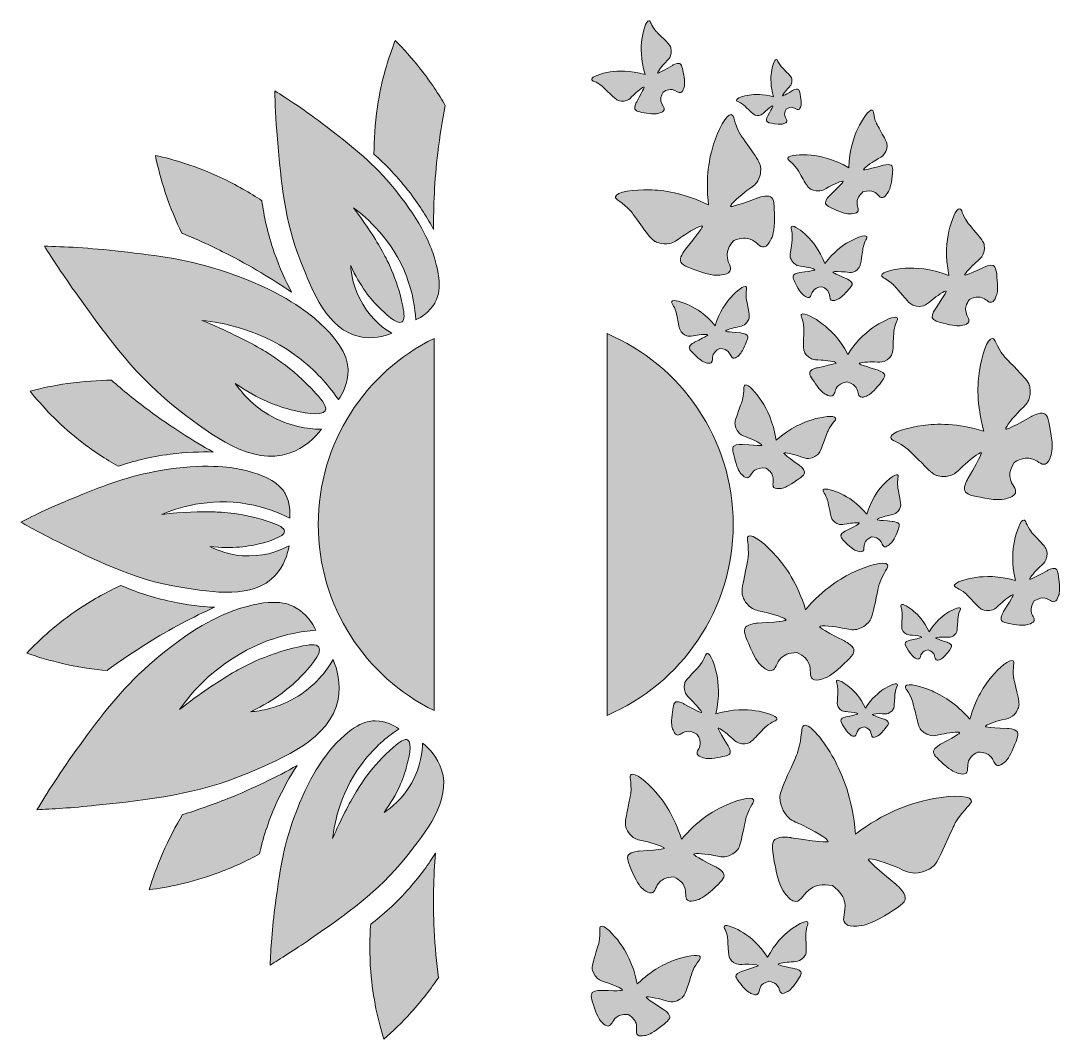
# Model space of a CAD drawing. Header units: inches. Extents: x 194 to 385, y 35 to 223.
import ezdxf

# ---------------------------------------------------------------- set-up
doc = ezdxf.new("R2010")
doc.units = ezdxf.units.IN
doc.header["$MEASUREMENT"] = 0
doc.layers.add('Layer 1', color=7, linetype='Continuous')

# ---------------------------------------------------------------- blocks, each defined once
blk = doc.blocks.new('block 3')
at = {"layer": 'Layer 1', "true_color": 0xfed527}
h = blk.add_hatch(color=40, dxfattribs=at)
h.dxf.hatch_style = 2
edge = h.paths.add_edge_path()
edge.add_spline(control_points=[(245.43, 178.57), (247.64, 172.99), (250.38, 166.05), (256.19, 164.76), (258.58, 164.22), (260.76, 164.81), (262.2, 165.37), (261.01, 166.08), (258.65, 167.71), (256.84, 170.72), (255.06, 173.67), (254.71, 176.47), (254.64, 177.86), (256.33, 174.01), (258.41, 171.55), (259.93, 170.06), (260.75, 169.26), (263.16, 166.88), (264.1, 167.46), (264.62, 167.78), (264.51, 168.94), (264.22, 170.39), (263.19, 175.62), (261.02, 179.49), (260.48, 180.44), (259.25, 182.61), (257.52, 185.39), (255.16, 188.49), (257.57, 186.71), (262.3, 182.69), (264.91, 175.87), (266.07, 172.82), (266.5, 170.03), (266.64, 167.87), (267.65, 168.34), (269.15, 169.25), (270.11, 170.9), (270.69, 171.89), (271.75, 174.31), (269.8, 180.09), (269.14, 182.03), (267.32, 186.57), (262, 192.81), (258.15, 197.34), (254.55, 200.09), (250.06, 203.53), (246.28, 206.42), (242.98, 208.59), (240.63, 210.06), (240.68, 207.92), (240.81, 204.87), (241.12, 201.22), (241.83, 193.05), (242.42, 186.17), (245.43, 178.57)], knot_values=[0, 0, 0, 0, 1, 1, 1, 2, 2, 2, 3, 3, 3, 4, 4, 4, 5, 5, 5, 6, 6, 6, 7, 7, 7, 8, 8, 8, 9, 9, 9, 10, 10, 10, 11, 11, 11, 12, 12, 12, 13, 13, 13, 14, 14, 14, 15, 15, 15, 16, 16, 16, 17, 17, 17, 18, 18, 18, 18], degree=3, periodic=1)
h = blk.add_hatch(color=40, dxfattribs=at)
h.dxf.hatch_style = 2
edge = h.paths.add_edge_path()
edge.add_spline(control_points=[(223.15, 151.09), (229.01, 146.57), (236.3, 140.95), (243.28, 143.25), (246.14, 144.19), (248.08, 146.18), (249.26, 147.69), (247.54, 147.69), (244.01, 147.93), (240.2, 149.97), (236.45, 151.98), (234.31, 154.73), (233.35, 156.14), (237.58, 153.14), (241.34, 151.84), (243.89, 151.22), (245.26, 150.89), (249.32, 149.9), (249.95, 151.1), (250.3, 151.78), (249.45, 152.93), (248.23, 154.28), (243.83, 159.18), (239.09, 161.91), (237.92, 162.58), (235.25, 164.09), (231.65, 165.95), (227.2, 167.74), (230.87, 167.38), (238.43, 166.11), (245.5, 160.52), (248.65, 158.03), (250.87, 155.35), (252.38, 153.14), (253.16, 154.28), (254.17, 156.19), (254.14, 158.55), (254.13, 159.96), (253.73, 163.19), (248.02, 168.08), (246.09, 169.73), (241.29, 173.39), (231.72, 176.64), (224.78, 179), (219.22, 179.65), (212.3, 180.45), (206.47, 181.13), (201.6, 181.35), (198.18, 181.42), (199.59, 179.18), (201.65, 176.03), (204.28, 172.37), (210.19, 164.15), (215.16, 157.24), (223.15, 151.09)], knot_values=[0, 0, 0, 0, 1, 1, 1, 2, 2, 2, 3, 3, 3, 4, 4, 4, 5, 5, 5, 6, 6, 6, 7, 7, 7, 8, 8, 8, 9, 9, 9, 10, 10, 10, 11, 11, 11, 12, 12, 12, 13, 13, 13, 14, 14, 14, 15, 15, 15, 16, 16, 16, 17, 17, 17, 18, 18, 18, 18], degree=3, periodic=1)
h = blk.add_hatch(color=40, dxfattribs=at)
h.dxf.hatch_style = 2
edge = h.paths.add_edge_path()
edge.add_spline(control_points=[(223.33, 118.55), (229.25, 117.59), (236.62, 116.39), (240.71, 120.72), (242.39, 122.5), (243, 124.66), (243.26, 126.19), (242.03, 125.53), (239.43, 124.34), (235.92, 124.33), (232.47, 124.31), (229.89, 125.45), (228.66, 126.09), (232.83, 125.58), (236.01, 126.1), (238.07, 126.64), (239.18, 126.93), (242.45, 127.79), (242.43, 128.89), (242.43, 129.51), (241.37, 130), (239.98, 130.5), (234.96, 132.29), (230.52, 132.42), (229.43, 132.44), (226.94, 132.49), (223.66, 132.43), (219.8, 131.99), (222.55, 133.15), (228.43, 135.15), (235.63, 133.9), (238.84, 133.34), (241.46, 132.28), (243.39, 131.28), (243.5, 132.4), (243.48, 134.15), (242.56, 135.82), (242, 136.83), (240.47, 138.97), (234.51, 140.26), (232.5, 140.69), (227.67, 141.45), (219.59, 140.08), (213.73, 139.08), (209.51, 137.4), (204.27, 135.31), (199.85, 133.55), (196.29, 131.82), (193.83, 130.55), (195.7, 129.5), (198.38, 128.05), (201.67, 126.45), (209.05, 122.87), (215.26, 119.86), (223.33, 118.55)], knot_values=[0, 0, 0, 0, 1, 1, 1, 2, 2, 2, 3, 3, 3, 4, 4, 4, 5, 5, 5, 6, 6, 6, 7, 7, 7, 8, 8, 8, 9, 9, 9, 10, 10, 10, 11, 11, 11, 12, 12, 12, 13, 13, 13, 14, 14, 14, 15, 15, 15, 16, 16, 16, 17, 17, 17, 18, 18, 18, 18], degree=3, periodic=1)
h = blk.add_hatch(color=40, dxfattribs=at)
h.dxf.hatch_style = 2
edge = h.paths.add_edge_path()
edge.add_spline(control_points=[(252.3, 97.85), (252.89, 100.8), (252.12, 103.47), (251.39, 105.24), (250.54, 103.75), (248.59, 100.8), (244.93, 98.5), (241.33, 96.23), (237.88, 95.74), (236.18, 95.61), (240.88, 97.79), (243.87, 100.41), (245.67, 102.33), (246.64, 103.35), (249.5, 106.39), (248.77, 107.53), (248.36, 108.17), (246.94, 108), (245.15, 107.61), (238.73, 106.21), (234, 103.45), (232.84, 102.76), (230.21, 101.19), (226.81, 98.98), (223.06, 96), (225.18, 99.01), (230.03, 104.94), (238.38, 108.33), (242.11, 109.83), (245.54, 110.43), (248.21, 110.65), (247.59, 111.89), (246.44, 113.71), (244.38, 114.86), (243.14, 115.55), (240.14, 116.8), (233.06, 114.25), (230.67, 113.4), (225.12, 111.04), (217.55, 104.33), (212.07, 99.46), (208.76, 94.95), (204.63, 89.34), (201.16, 84.61), (198.56, 80.48), (196.81, 77.55), (199.45, 77.67), (203.21, 77.89), (207.7, 78.37), (217.75, 79.44), (226.22, 80.34), (235.52, 84.24), (242.35, 87.1), (250.84, 90.65), (252.3, 97.85)], knot_values=[0, 0, 0, 0, 1, 1, 1, 2, 2, 2, 3, 3, 3, 4, 4, 4, 5, 5, 5, 6, 6, 6, 7, 7, 7, 8, 8, 8, 9, 9, 9, 10, 10, 10, 11, 11, 11, 12, 12, 12, 13, 13, 13, 14, 14, 14, 15, 15, 15, 16, 16, 16, 17, 17, 17, 18, 18, 18, 18], degree=3, periodic=1)
h = blk.add_hatch(color=40, dxfattribs=at)
h.dxf.hatch_style = 2
edge = h.paths.add_edge_path()
edge.add_spline(control_points=[(271.39, 84.92), (270.67, 87.25), (269.08, 88.85), (267.88, 89.83), (267.85, 88.44), (267.61, 85.58), (265.89, 82.52), (264.21, 79.51), (261.95, 77.82), (260.79, 77.06), (263.29, 80.45), (264.39, 83.47), (264.93, 85.53), (265.23, 86.64), (266.09, 89.91), (265.12, 90.44), (264.58, 90.73), (263.64, 90.06), (262.52, 89.09), (258.49, 85.6), (256.2, 81.8), (255.64, 80.86), (254.37, 78.72), (252.82, 75.83), (251.3, 72.25), (251.64, 75.22), (252.79, 81.32), (257.42, 86.97), (259.49, 89.49), (261.7, 91.25), (263.51, 92.44), (262.59, 93.09), (261.06, 93.93), (259.15, 93.95), (258, 93.96), (255.38, 93.68), (251.33, 89.12), (249.96, 87.59), (246.92, 83.75), (244.15, 76.04), (242.13, 70.45), (241.53, 65.95), (240.77, 60.35), (240.13, 55.64), (239.89, 51.69), (239.78, 48.93), (241.61, 50.04), (244.2, 51.66), (247.21, 53.74), (253.95, 58.41), (259.63, 62.33), (264.73, 68.72), (268.49, 73.4), (273.15, 79.23), (271.39, 84.92)], knot_values=[0, 0, 0, 0, 1, 1, 1, 2, 2, 2, 3, 3, 3, 4, 4, 4, 5, 5, 5, 6, 6, 6, 7, 7, 7, 8, 8, 8, 9, 9, 9, 10, 10, 10, 11, 11, 11, 12, 12, 12, 13, 13, 13, 14, 14, 14, 15, 15, 15, 16, 16, 16, 17, 17, 17, 18, 18, 18, 18], degree=3, periodic=1)
at = {"layer": 'Layer 1', "lineweight": 0}
for points in [[(245.43, 178.57), (247.64, 172.99), (250.38, 166.05), (256.19, 164.76), (258.58, 164.22), (260.76, 164.81), (262.2, 165.37), (261.01, 166.08), (258.65, 167.71), (256.84, 170.72), (255.06, 173.67), (254.71, 176.47), (254.64, 177.86), (256.33, 174.01), (258.41, 171.55), (259.93, 170.06), (260.75, 169.26), (263.16, 166.88), (264.1, 167.46), (264.62, 167.78), (264.51, 168.94), (264.22, 170.39), (263.19, 175.62), (261.02, 179.49), (260.48, 180.44), (259.25, 182.61), (257.52, 185.39), (255.16, 188.49), (257.57, 186.71), (262.3, 182.69), (264.91, 175.87), (266.07, 172.82), (266.5, 170.03), (266.64, 167.87), (267.65, 168.34), (269.15, 169.25), (270.11, 170.9), (270.69, 171.89), (271.75, 174.31), (269.8, 180.09), (269.14, 182.03), (267.32, 186.57), (262, 192.81), (258.15, 197.34), (254.55, 200.09), (250.06, 203.53), (246.28, 206.42), (242.98, 208.59), (240.63, 210.06), (240.68, 207.92), (240.81, 204.87), (241.12, 201.22), (241.83, 193.05), (242.42, 186.17), (245.43, 178.57)], [(223.15, 151.09), (229.01, 146.57), (236.3, 140.95), (243.28, 143.25), (246.14, 144.19), (248.08, 146.18), (249.26, 147.69), (247.54, 147.69), (244.01, 147.93), (240.2, 149.97), (236.45, 151.98), (234.31, 154.73), (233.35, 156.14), (237.58, 153.14), (241.34, 151.84), (243.89, 151.22), (245.26, 150.89), (249.32, 149.9), (249.95, 151.1), (250.3, 151.78), (249.45, 152.93), (248.23, 154.28), (243.83, 159.18), (239.09, 161.91), (237.92, 162.58), (235.25, 164.09), (231.65, 165.95), (227.2, 167.74), (230.87, 167.38), (238.43, 166.11), (245.5, 160.52), (248.65, 158.03), (250.87, 155.35), (252.38, 153.14), (253.16, 154.28), (254.17, 156.19), (254.14, 158.55), (254.13, 159.96), (253.73, 163.19), (248.02, 168.08), (246.09, 169.73), (241.29, 173.39), (231.72, 176.64), (224.78, 179), (219.22, 179.65), (212.3, 180.45), (206.47, 181.13), (201.6, 181.35), (198.18, 181.42), (199.59, 179.18), (201.65, 176.03), (204.28, 172.37), (210.19, 164.15), (215.16, 157.24), (223.15, 151.09)], [(223.33, 118.55), (229.25, 117.59), (236.62, 116.39), (240.71, 120.72), (242.39, 122.5), (243, 124.66), (243.26, 126.19), (242.03, 125.53), (239.43, 124.34), (235.92, 124.33), (232.47, 124.31), (229.89, 125.45), (228.66, 126.09), (232.83, 125.58), (236.01, 126.1), (238.07, 126.64), (239.18, 126.93), (242.45, 127.79), (242.43, 128.89), (242.43, 129.51), (241.37, 130), (239.98, 130.5), (234.96, 132.29), (230.52, 132.42), (229.43, 132.44), (226.94, 132.49), (223.66, 132.43), (219.8, 131.99), (222.55, 133.15), (228.43, 135.15), (235.63, 133.9), (238.84, 133.34), (241.46, 132.28), (243.39, 131.28), (243.5, 132.4), (243.48, 134.15), (242.56, 135.82), (242, 136.83), (240.47, 138.97), (234.51, 140.26), (232.5, 140.69), (227.67, 141.45), (219.59, 140.08), (213.73, 139.08), (209.51, 137.4), (204.27, 135.31), (199.85, 133.55), (196.29, 131.82), (193.83, 130.55), (195.7, 129.5), (198.38, 128.05), (201.67, 126.45), (209.05, 122.87), (215.26, 119.86), (223.33, 118.55)], [(252.3, 97.85), (252.89, 100.8), (252.12, 103.47), (251.39, 105.24), (250.54, 103.75), (248.59, 100.8), (244.93, 98.5), (241.33, 96.23), (237.88, 95.74), (236.18, 95.61), (240.88, 97.79), (243.87, 100.41), (245.67, 102.33), (246.64, 103.35), (249.5, 106.39), (248.77, 107.53), (248.36, 108.17), (246.94, 108), (245.15, 107.61), (238.73, 106.21), (234, 103.45), (232.84, 102.76), (230.21, 101.19), (226.81, 98.98), (223.06, 96), (225.18, 99.01), (230.03, 104.94), (238.38, 108.33), (242.11, 109.83), (245.54, 110.43), (248.21, 110.65), (247.59, 111.89), (246.44, 113.71), (244.38, 114.86), (243.14, 115.55), (240.14, 116.8), (233.06, 114.25), (230.67, 113.4), (225.12, 111.04), (217.55, 104.33), (212.07, 99.46), (208.76, 94.95), (204.63, 89.34), (201.16, 84.61), (198.56, 80.48), (196.81, 77.55), (199.45, 77.67), (203.21, 77.89), (207.7, 78.37), (217.75, 79.44), (226.22, 80.34), (235.52, 84.24), (242.35, 87.1), (250.84, 90.65), (252.3, 97.85)], [(271.39, 84.92), (270.67, 87.25), (269.08, 88.85), (267.88, 89.83), (267.85, 88.44), (267.61, 85.58), (265.89, 82.52), (264.21, 79.51), (261.95, 77.82), (260.79, 77.06), (263.29, 80.45), (264.39, 83.47), (264.93, 85.53), (265.23, 86.64), (266.09, 89.91), (265.12, 90.44), (264.58, 90.73), (263.64, 90.06), (262.52, 89.09), (258.49, 85.6), (256.2, 81.8), (255.64, 80.86), (254.37, 78.72), (252.82, 75.83), (251.3, 72.25), (251.64, 75.22), (252.79, 81.32), (257.42, 86.97), (259.49, 89.49), (261.7, 91.25), (263.51, 92.44), (262.59, 93.09), (261.06, 93.93), (259.15, 93.95), (258, 93.96), (255.38, 93.68), (251.33, 89.12), (249.96, 87.59), (246.92, 83.75), (244.15, 76.04), (242.13, 70.45), (241.53, 65.95), (240.77, 60.35), (240.13, 55.64), (239.89, 51.69), (239.78, 48.93), (241.61, 50.04), (244.2, 51.66), (247.21, 53.74), (253.95, 58.41), (259.63, 62.33), (264.73, 68.72), (268.49, 73.4), (273.15, 79.23), (271.39, 84.92)]]:
    blk.add_open_spline(points, degree=3, knots=[0, 0, 0, 0, 1, 1, 1, 2, 2, 2, 3, 3, 3, 4, 4, 4, 5, 5, 5, 6, 6, 6, 7, 7, 7, 8, 8, 8, 9, 9, 9, 10, 10, 10, 11, 11, 11, 12, 12, 12, 13, 13, 13, 14, 14, 14, 15, 15, 15, 16, 16, 16, 17, 17, 17, 18, 18, 18, 18], dxfattribs=at)
blk = doc.blocks.new('block 4')
at = {"layer": 'Layer 1', "true_color": 0xfcbc38}
h = blk.add_hatch(color=40, dxfattribs=at)
h.dxf.hatch_style = 2
edge = h.paths.add_edge_path()
edge.add_spline(control_points=[(265.62, 191.18), (267.43, 188.8), (268.83, 186.52), (269.91, 184.49), (269.87, 188.75), (270.06, 193.5), (270.67, 198.64), (271.04, 201.73), (271.52, 204.65), (272.06, 207.36), (270.85, 209.42), (269.36, 211.69), (267.51, 214.05), (265.92, 216.09), (264.33, 217.85), (262.84, 219.36), (261.57, 216.12), (260.29, 211.99), (259.55, 207.1), (259.07, 203.89), (258.91, 200.95), (258.92, 198.39), (260.97, 196.57), (263.32, 194.2), (265.62, 191.18)], knot_values=[0, 0, 0, 0, 1, 1, 1, 2, 2, 2, 3, 3, 3, 4, 4, 4, 5, 5, 5, 6, 6, 6, 7, 7, 7, 8, 8, 8, 8], degree=3, periodic=1)
h = blk.add_hatch(color=40, dxfattribs=at)
h.dxf.hatch_style = 2
edge = h.paths.add_edge_path()
edge.add_spline(control_points=[(223.51, 183.82), (226.07, 182.78), (228.76, 181.56), (231.54, 180.15), (236.16, 177.81), (240.22, 175.34), (243.74, 172.94), (242.66, 174.97), (241.53, 177.41), (240.55, 180.23), (239.31, 183.81), (238.63, 187.08), (238.26, 189.8), (236.14, 191.22), (233.6, 192.72), (230.65, 194.1), (226.18, 196.19), (222.03, 197.42), (218.63, 198.15), (219.06, 196.07), (219.65, 193.77), (220.46, 191.32), (221.4, 188.48), (222.46, 185.97), (223.51, 183.82)], knot_values=[0, 0, 0, 0, 1, 1, 1, 2, 2, 2, 3, 3, 3, 4, 4, 4, 5, 5, 5, 6, 6, 6, 7, 7, 7, 8, 8, 8, 8], degree=3, periodic=1)
h = blk.add_hatch(color=40, dxfattribs=at)
h.dxf.hatch_style = 2
edge = h.paths.add_edge_path()
edge.add_spline(control_points=[(204.52, 145.75), (207.07, 143.73), (209.54, 142.13), (211.77, 140.86), (214.36, 141.74), (217.59, 142.6), (221.35, 143.09), (224.31, 143.47), (227, 143.55), (229.3, 143.48), (225.57, 145.56), (221.55, 148.1), (217.4, 151.18), (214.89, 153.04), (212.61, 154.9), (210.53, 156.73), (208.14, 156.7), (205.42, 156.54), (202.46, 156.11), (199.9, 155.75), (197.58, 155.24), (195.53, 154.7), (197.71, 151.98), (200.65, 148.82), (204.52, 145.75)], knot_values=[0, 0, 0, 0, 1, 1, 1, 2, 2, 2, 3, 3, 3, 4, 4, 4, 5, 5, 5, 6, 6, 6, 7, 7, 7, 8, 8, 8, 8], degree=3, periodic=1)
h = blk.add_hatch(color=40, dxfattribs=at)
h.dxf.hatch_style = 2
edge = h.paths.add_edge_path()
edge.add_spline(control_points=[(221.62, 115.91), (217.91, 116.7), (214.77, 117.81), (212.25, 118.9), (209.93, 117.82), (207.34, 116.43), (204.63, 114.62), (200.52, 111.88), (197.33, 108.96), (194.94, 106.43), (196.94, 105.72), (199.21, 105.03), (201.73, 104.46), (204.65, 103.79), (207.34, 103.41), (209.72, 103.19), (211.94, 104.84), (214.37, 106.51), (217.02, 108.16), (221.41, 110.9), (225.63, 113.09), (229.51, 114.87), (227.21, 114.98), (224.54, 115.28), (221.62, 115.91)], knot_values=[0, 0, 0, 0, 1, 1, 1, 2, 2, 2, 3, 3, 3, 4, 4, 4, 5, 5, 5, 6, 6, 6, 7, 7, 7, 8, 8, 8, 8], degree=3, periodic=1)
h = blk.add_hatch(color=40, dxfattribs=at)
h.dxf.hatch_style = 2
edge = h.paths.add_edge_path()
edge.add_spline(control_points=[(223.64, 76.65), (222.4, 74.6), (221.12, 72.2), (219.93, 69.46), (218.9, 67.09), (218.11, 64.85), (217.5, 62.81), (220.96, 63.25), (225.19, 64.1), (229.84, 65.79), (232.89, 66.9), (235.55, 68.16), (237.8, 69.4), (238.41, 72.07), (239.37, 75.26), (240.92, 78.72), (242.15, 81.45), (243.49, 83.77), (244.75, 85.7), (241.03, 83.62), (236.76, 81.52), (231.96, 79.6), (229.06, 78.44), (226.28, 77.47), (223.64, 76.65)], knot_values=[0, 0, 0, 0, 1, 1, 1, 2, 2, 2, 3, 3, 3, 4, 4, 4, 5, 5, 5, 6, 6, 6, 7, 7, 7, 8, 8, 8, 8], degree=3, periodic=1)
h = blk.add_hatch(color=40, dxfattribs=at)
h.dxf.hatch_style = 2
edge = h.paths.add_edge_path()
edge.add_spline(control_points=[(270.26, 69.55), (269.03, 67.6), (267.47, 65.42), (265.5, 63.17), (263, 60.32), (260.49, 58.12), (258.31, 56.46), (258.12, 53.9), (258.07, 50.96), (258.33, 47.72), (258.72, 42.79), (259.7, 38.58), (260.74, 35.26), (262.34, 36.66), (264.05, 38.3), (265.78, 40.22), (267.78, 42.45), (269.44, 44.61), (270.79, 46.58), (270.44, 49.32), (270.16, 52.26), (270.02, 55.38), (269.77, 60.54), (269.91, 65.3), (270.26, 69.55)], knot_values=[0, 0, 0, 0, 1, 1, 1, 2, 2, 2, 3, 3, 3, 4, 4, 4, 5, 5, 5, 6, 6, 6, 7, 7, 7, 8, 8, 8, 8], degree=3, periodic=1)
at = {"layer": 'Layer 1', "lineweight": 0}
for points in [[(265.62, 191.18), (267.43, 188.8), (268.83, 186.52), (269.91, 184.49), (269.87, 188.75), (270.06, 193.5), (270.67, 198.64), (271.04, 201.73), (271.52, 204.65), (272.06, 207.36), (270.85, 209.42), (269.36, 211.69), (267.51, 214.05), (265.92, 216.09), (264.33, 217.85), (262.84, 219.36), (261.57, 216.12), (260.29, 211.99), (259.55, 207.1), (259.07, 203.89), (258.91, 200.95), (258.92, 198.39), (260.97, 196.57), (263.32, 194.2), (265.62, 191.18)], [(223.51, 183.82), (226.07, 182.78), (228.76, 181.56), (231.54, 180.15), (236.16, 177.81), (240.22, 175.34), (243.74, 172.94), (242.66, 174.97), (241.53, 177.41), (240.55, 180.23), (239.31, 183.81), (238.63, 187.08), (238.26, 189.8), (236.14, 191.22), (233.6, 192.72), (230.65, 194.1), (226.18, 196.19), (222.03, 197.42), (218.63, 198.15), (219.06, 196.07), (219.65, 193.77), (220.46, 191.32), (221.4, 188.48), (222.46, 185.97), (223.51, 183.82)], [(204.52, 145.75), (207.07, 143.73), (209.54, 142.13), (211.77, 140.86), (214.36, 141.74), (217.59, 142.6), (221.35, 143.09), (224.31, 143.47), (227, 143.55), (229.3, 143.48), (225.57, 145.56), (221.55, 148.1), (217.4, 151.18), (214.89, 153.04), (212.61, 154.9), (210.53, 156.73), (208.14, 156.7), (205.42, 156.54), (202.46, 156.11), (199.9, 155.75), (197.58, 155.24), (195.53, 154.7), (197.71, 151.98), (200.65, 148.82), (204.52, 145.75)], [(221.62, 115.91), (217.91, 116.7), (214.77, 117.81), (212.25, 118.9), (209.93, 117.82), (207.34, 116.43), (204.63, 114.62), (200.52, 111.88), (197.33, 108.96), (194.94, 106.43), (196.94, 105.72), (199.21, 105.03), (201.73, 104.46), (204.65, 103.79), (207.34, 103.41), (209.72, 103.19), (211.94, 104.84), (214.37, 106.51), (217.02, 108.16), (221.41, 110.9), (225.63, 113.09), (229.51, 114.87), (227.21, 114.98), (224.54, 115.28), (221.62, 115.91)], [(223.64, 76.65), (222.4, 74.6), (221.12, 72.2), (219.93, 69.46), (218.9, 67.09), (218.11, 64.85), (217.5, 62.81), (220.96, 63.25), (225.19, 64.1), (229.84, 65.79), (232.89, 66.9), (235.55, 68.16), (237.8, 69.4), (238.41, 72.07), (239.37, 75.26), (240.92, 78.72), (242.15, 81.45), (243.49, 83.77), (244.75, 85.7), (241.03, 83.62), (236.76, 81.52), (231.96, 79.6), (229.06, 78.44), (226.28, 77.47), (223.64, 76.65)], [(270.26, 69.55), (269.03, 67.6), (267.47, 65.42), (265.5, 63.17), (263, 60.32), (260.49, 58.12), (258.31, 56.46), (258.12, 53.9), (258.07, 50.96), (258.33, 47.72), (258.72, 42.79), (259.7, 38.58), (260.74, 35.26), (262.34, 36.66), (264.05, 38.3), (265.78, 40.22), (267.78, 42.45), (269.44, 44.61), (270.79, 46.58), (270.44, 49.32), (270.16, 52.26), (270.02, 55.38), (269.77, 60.54), (269.91, 65.3), (270.26, 69.55)]]:
    blk.add_open_spline(points, degree=3, knots=[0, 0, 0, 0, 1, 1, 1, 2, 2, 2, 3, 3, 3, 4, 4, 4, 5, 5, 5, 6, 6, 6, 7, 7, 7, 8, 8, 8, 8], dxfattribs=at)
blk = doc.blocks.new('block 5')
at = {"layer": 'Layer 1', "true_color": 0xfcbc38}
h = blk.add_hatch(color=40, dxfattribs=at)
h.dxf.hatch_style = 2
edge = h.paths.add_edge_path()
edge.add_spline(control_points=[(305.57, 208.31), (306.04, 208.5), (306.21, 208.75), (306.75, 209.28), (307.32, 209.83), (308.51, 210.88), (308.7, 210.73), (308.7, 210.73), (308.82, 210.64), (307.34, 208.02), (307.34, 208.02), (306.85, 207.18), (307.02, 206.7), (307.17, 206.27), (307.83, 206.16), (309.15, 205.95), (310.55, 205.72), (311.15, 205.83), (311.58, 205.98), (311.93, 206.11), (312.29, 206.24), (312.39, 206.54), (312.55, 207.02), (311.95, 207.38), (311.8, 208.14), (311.73, 208.52), (311.75, 209.08), (312.22, 209.84), (312.94, 210.31), (313.49, 210.35), (313.88, 210.29), (314.63, 210.16), (315.01, 209.56), (315.48, 209.73), (315.78, 209.84), (315.91, 210.2), (316.02, 210.55), (316.17, 210.99), (316.27, 211.58), (316.01, 212.98), (315.77, 214.3), (315.65, 214.96), (315.22, 215.1), (314.74, 215.25), (313.91, 214.75), (313.91, 214.75), (311.32, 213.22), (311.22, 213.34), (311.22, 213.34), (311.07, 213.52), (312.1, 214.73), (312.63, 215.31), (313.15, 215.86), (313.4, 216.04), (313.58, 216.52), (313.86, 217.28), (313.64, 217.99), (313.6, 218.09), (313.47, 218.48), (313.08, 218.87), (312.31, 219.64), (310.98, 220.96), (310.98, 220.96), (310.87, 221.08), (309.94, 222.22), (309.92, 222.96), (309.58, 222.97), (309.04, 222.97), (308.5, 221.11), (308.29, 219.53), (308.1, 218.12), (308.03, 215.9), (308.89, 213.07), (306.06, 213.87), (303.85, 213.76), (302.45, 213.54), (300.87, 213.3), (299.02, 212.72), (299.04, 212.18), (299.05, 211.84), (299.79, 211.83), (300.95, 210.92), (301.08, 210.82), (301.08, 210.82), (302.42, 209.51), (303.2, 208.76), (303.6, 208.38), (304, 208.25), (304.1, 208.22), (304.81, 208.01), (305.57, 208.31)], knot_values=[0, 0, 0, 0, 1, 1, 1, 2, 2, 2, 3, 3, 3, 4, 4, 4, 5, 5, 5, 6, 6, 6, 7, 7, 7, 8, 8, 8, 9, 9, 9, 10, 10, 10, 11, 11, 11, 12, 12, 12, 13, 13, 13, 14, 14, 14, 15, 15, 15, 16, 16, 16, 17, 17, 17, 18, 18, 18, 19, 19, 19, 20, 20, 20, 21, 21, 21, 22, 22, 22, 23, 23, 23, 24, 24, 24, 25, 25, 25, 26, 26, 26, 27, 27, 27, 28, 28, 28, 29, 29, 29, 30, 30, 30, 30], degree=3, periodic=1)
h = blk.add_hatch(color=40, dxfattribs=at)
h.dxf.hatch_style = 2
edge = h.paths.add_edge_path()
edge.add_spline(control_points=[(327.04, 207.45), (327.13, 207.38), (327.13, 207.38), (328.07, 206.47), (328.62, 205.94), (328.89, 205.68), (329.17, 205.59), (329.24, 205.57), (329.74, 205.42), (330.27, 205.63), (330.59, 205.76), (330.71, 205.94), (331.09, 206.31), (331.49, 206.69), (332.32, 207.42), (332.45, 207.32), (332.45, 207.32), (332.53, 207.25), (331.5, 205.43), (331.5, 205.43), (331.16, 204.84), (331.28, 204.51), (331.38, 204.21), (331.84, 204.13), (332.76, 203.98), (333.74, 203.82), (334.16, 203.9), (334.46, 204.01), (334.7, 204.1), (334.95, 204.19), (335.02, 204.4), (335.13, 204.73), (334.72, 204.98), (334.61, 205.51), (334.56, 205.78), (334.58, 206.17), (334.9, 206.7), (335.41, 207.02), (335.79, 207.06), (336.06, 207.01), (336.59, 206.92), (336.85, 206.5), (337.18, 206.62), (337.39, 206.7), (337.48, 206.95), (337.56, 207.19), (337.66, 207.5), (337.73, 207.91), (337.55, 208.89), (337.38, 209.81), (337.3, 210.27), (337, 210.36), (336.66, 210.47), (336.08, 210.12), (336.08, 210.12), (334.28, 209.06), (334.21, 209.14), (334.21, 209.14), (334.1, 209.26), (334.82, 210.11), (335.19, 210.51), (335.55, 210.9), (335.73, 211.02), (335.85, 211.35), (336.05, 211.89), (335.89, 212.38), (335.87, 212.45), (335.78, 212.72), (335.51, 213), (334.97, 213.53), (334.04, 214.45), (334.04, 214.45), (333.97, 214.54), (333.32, 215.33), (333.3, 215.85), (333.06, 215.85), (332.68, 215.86), (332.31, 214.56), (332.16, 213.45), (332.03, 212.47), (331.98, 210.92), (332.58, 208.95), (330.61, 209.51), (329.07, 209.43), (328.09, 209.28), (326.99, 209.11), (325.7, 208.71), (325.71, 208.33), (325.72, 208.09), (326.23, 208.09), (327.04, 207.45)], knot_values=[0, 0, 0, 0, 1, 1, 1, 2, 2, 2, 3, 3, 3, 4, 4, 4, 5, 5, 5, 6, 6, 6, 7, 7, 7, 8, 8, 8, 9, 9, 9, 10, 10, 10, 11, 11, 11, 12, 12, 12, 13, 13, 13, 14, 14, 14, 15, 15, 15, 16, 16, 16, 17, 17, 17, 18, 18, 18, 19, 19, 19, 20, 20, 20, 21, 21, 21, 22, 22, 22, 23, 23, 23, 24, 24, 24, 25, 25, 25, 26, 26, 26, 27, 27, 27, 28, 28, 28, 29, 29, 29, 30, 30, 30, 30], degree=3, periodic=1)
h = blk.add_hatch(color=40, dxfattribs=at)
h.dxf.hatch_style = 2
edge = h.paths.add_edge_path()
edge.add_spline(control_points=[(308.4, 184.94), (309.5, 183.42), (310.07, 182.65), (310.71, 182.31), (310.87, 182.23), (312.02, 181.65), (313.41, 181.93), (314.27, 182.11), (314.64, 182.5), (315.73, 183.23), (316.86, 183.99), (319.22, 185.43), (319.49, 185.12), (319.49, 185.12), (319.67, 184.92), (316.35, 180.89), (316.35, 180.89), (315.26, 179.61), (315.4, 178.73), (315.52, 177.96), (316.62, 177.58), (318.81, 176.8), (321.14, 175.99), (322.18, 175.99), (322.98, 176.13), (323.61, 176.24), (324.26, 176.35), (324.53, 176.84), (324.94, 177.6), (324.02, 178.4), (324, 179.74), (324, 180.42), (324.22, 181.34), (325.22, 182.46), (326.65, 183.06), (327.62, 182.95), (328.25, 182.72), (329.51, 182.26), (329.97, 181.13), (330.82, 181.28), (331.38, 181.37), (331.69, 181.95), (332, 182.51), (332.39, 183.22), (332.74, 184.2), (332.72, 186.67), (332.71, 188.99), (332.7, 190.16), (332.01, 190.52), (331.23, 190.94), (329.66, 190.33), (329.66, 190.33), (324.77, 188.51), (324.64, 188.74), (324.64, 188.74), (324.43, 189.09), (326.57, 190.85), (327.66, 191.68), (328.7, 192.47), (329.19, 192.69), (329.64, 193.45), (330.35, 194.67), (330.19, 195.95), (330.16, 196.12), (330.06, 196.84), (329.51, 197.62), (328.43, 199.17), (326.56, 201.83), (326.55, 201.83), (326.41, 202.08), (325.16, 204.31), (325.35, 205.58), (324.76, 205.68), (323.84, 205.86), (322.36, 202.85), (321.51, 200.2), (320.77, 197.87), (319.97, 194.11), (320.58, 189.04), (315.96, 191.28), (312.13, 191.76), (309.68, 191.82), (306.9, 191.88), (303.57, 191.46), (303.43, 190.53), (303.35, 189.95), (304.61, 189.71), (306.31, 187.81), (306.5, 187.59), (306.49, 187.58), (308.4, 184.94)], knot_values=[0, 0, 0, 0, 1, 1, 1, 2, 2, 2, 3, 3, 3, 4, 4, 4, 5, 5, 5, 6, 6, 6, 7, 7, 7, 8, 8, 8, 9, 9, 9, 10, 10, 10, 11, 11, 11, 12, 12, 12, 13, 13, 13, 14, 14, 14, 15, 15, 15, 16, 16, 16, 17, 17, 17, 18, 18, 18, 19, 19, 19, 20, 20, 20, 21, 21, 21, 22, 22, 22, 23, 23, 23, 24, 24, 24, 25, 25, 25, 26, 26, 26, 27, 27, 27, 28, 28, 28, 29, 29, 29, 30, 30, 30, 30], degree=3, periodic=1)
h = blk.add_hatch(color=40, dxfattribs=at)
h.dxf.hatch_style = 2
edge = h.paths.add_edge_path()
edge.add_spline(control_points=[(335.19, 197.67), (335.08, 197.29), (335.9, 197.07), (336.86, 195.76), (336.97, 195.61), (336.97, 195.6), (338, 193.8), (338.61, 192.76), (338.91, 192.23), (339.31, 191.99), (339.41, 191.93), (340.13, 191.49), (341.08, 191.61), (341.67, 191.68), (341.95, 191.91), (342.74, 192.34), (343.57, 192.78), (345.27, 193.6), (345.42, 193.38), (345.42, 193.38), (345.52, 193.24), (342.95, 190.79), (342.95, 190.79), (342.11, 190.01), (342.12, 189.44), (342.14, 188.93), (342.83, 188.63), (344.23, 188.02), (345.71, 187.38), (346.41, 187.33), (346.95, 187.39), (347.38, 187.43), (347.82, 187.47), (348.05, 187.77), (348.39, 188.24), (347.85, 188.81), (347.95, 189.68), (348, 190.11), (348.23, 190.72), (349.02, 191.42), (349.99, 191.73), (350.62, 191.63), (351.02, 191.45), (351.82, 191.1), (352.03, 190.34), (352.61, 190.39), (352.99, 190.43), (353.25, 190.78), (353.51, 191.13), (353.83, 191.57), (354.15, 192.19), (354.35, 193.79), (354.55, 195.3), (354.65, 196.06), (354.22, 196.33), (353.74, 196.64), (352.64, 196.31), (352.64, 196.31), (349.22, 195.37), (349.15, 195.52), (349.15, 195.52), (349.04, 195.77), (350.62, 196.81), (351.42, 197.29), (352.19, 197.75), (352.53, 197.87), (352.9, 198.34), (353.48, 199.09), (353.49, 199.93), (353.48, 200.05), (353.48, 200.52), (353.18, 201.05), (352.6, 202.1), (351.59, 203.92), (351.58, 203.92), (351.51, 204.09), (350.87, 205.59), (351.11, 206.41), (350.73, 206.51), (350.13, 206.66), (348.88, 204.78), (348.08, 203.11), (347.37, 201.63), (346.5, 199.22), (346.46, 195.88), (343.6, 197.55), (341.09, 198.04), (339.47, 198.2), (337.62, 198.37), (335.36, 198.26), (335.19, 197.67)], knot_values=[0, 0, 0, 0, 1, 1, 1, 2, 2, 2, 3, 3, 3, 4, 4, 4, 5, 5, 5, 6, 6, 6, 7, 7, 7, 8, 8, 8, 9, 9, 9, 10, 10, 10, 11, 11, 11, 12, 12, 12, 13, 13, 13, 14, 14, 14, 15, 15, 15, 16, 16, 16, 17, 17, 17, 18, 18, 18, 19, 19, 19, 20, 20, 20, 21, 21, 21, 22, 22, 22, 23, 23, 23, 24, 24, 24, 25, 25, 25, 26, 26, 26, 27, 27, 27, 28, 28, 28, 29, 29, 29, 30, 30, 30, 30], degree=3, periodic=1)
h = blk.add_hatch(color=40, dxfattribs=at)
h.dxf.hatch_style = 2
edge = h.paths.add_edge_path()
edge.add_spline(control_points=[(352.46, 176.04), (352.43, 175.61), (353.36, 175.52), (354.7, 174.25), (354.85, 174.11), (354.85, 174.1), (356.39, 172.31), (357.28, 171.28), (357.73, 170.76), (358.22, 170.56), (358.34, 170.51), (359.2, 170.16), (360.19, 170.45), (360.8, 170.63), (361.04, 170.93), (361.78, 171.53), (362.55, 172.15), (364.17, 173.33), (364.38, 173.13), (364.38, 173.13), (364.52, 172.99), (362.38, 169.88), (362.38, 169.88), (361.67, 168.89), (361.82, 168.27), (361.96, 167.72), (362.77, 167.51), (364.4, 167.09), (366.13, 166.64), (366.88, 166.71), (367.45, 166.86), (367.9, 166.97), (368.36, 167.09), (368.52, 167.47), (368.78, 168.04), (368.07, 168.56), (367.97, 169.53), (367.92, 170.01), (368.01, 170.71), (368.68, 171.61), (369.65, 172.11), (370.33, 172.1), (370.81, 171.98), (371.74, 171.73), (372.15, 170.94), (372.75, 171.1), (373.15, 171.2), (373.34, 171.64), (373.53, 172.06), (373.76, 172.6), (373.95, 173.33), (373.79, 175.11), (373.64, 176.78), (373.56, 177.62), (373.04, 177.84), (372.45, 178.09), (371.36, 177.56), (371.36, 177.56), (367.94, 175.94), (367.83, 176.1), (367.83, 176.1), (367.66, 176.34), (369.09, 177.75), (369.83, 178.41), (370.53, 179.04), (370.87, 179.23), (371.15, 179.81), (371.59, 180.73), (371.39, 181.64), (371.36, 181.77), (371.24, 182.28), (370.8, 182.81), (369.92, 183.86), (368.41, 185.66), (368.4, 185.66), (368.28, 185.83), (367.25, 187.36), (367.3, 188.29), (366.87, 188.33), (366.2, 188.4), (365.32, 186.14), (364.87, 184.18), (364.47, 182.44), (364.13, 179.67), (364.89, 176.03), (361.44, 177.35), (358.66, 177.46), (356.89, 177.35), (354.88, 177.23), (352.5, 176.72), (352.46, 176.04)], knot_values=[0, 0, 0, 0, 1, 1, 1, 2, 2, 2, 3, 3, 3, 4, 4, 4, 5, 5, 5, 6, 6, 6, 7, 7, 7, 8, 8, 8, 9, 9, 9, 10, 10, 10, 11, 11, 11, 12, 12, 12, 13, 13, 13, 14, 14, 14, 15, 15, 15, 16, 16, 16, 17, 17, 17, 18, 18, 18, 19, 19, 19, 20, 20, 20, 21, 21, 21, 22, 22, 22, 23, 23, 23, 24, 24, 24, 25, 25, 25, 26, 26, 26, 27, 27, 27, 28, 28, 28, 29, 29, 29, 30, 30, 30, 30], degree=3, periodic=1)
h = blk.add_hatch(color=40, dxfattribs=at)
h.dxf.hatch_style = 2
edge = h.paths.add_edge_path()
edge.add_spline(control_points=[(335.71, 179.17), (335.75, 179.08), (335.99, 178.43), (336.63, 178.04), (337.03, 177.79), (337.31, 177.8), (338.01, 177.69), (338.73, 177.58), (340.17, 177.28), (340.16, 177.06), (340.16, 177.05), (340.16, 176.91), (337.39, 176.55), (337.39, 176.55), (336.5, 176.45), (336.24, 176.06), (336, 175.72), (336.29, 175.17), (336.86, 174.06), (337.47, 172.89), (337.88, 172.51), (338.24, 172.28), (338.52, 172.09), (338.82, 171.9), (339.1, 171.99), (339.54, 172.13), (339.48, 172.78), (339.96, 173.31), (340.2, 173.58), (340.63, 173.87), (341.45, 173.95), (342.2, 173.67), (342.54, 173.28), (342.71, 172.96), (343.03, 172.33), (342.8, 171.72), (343.18, 171.46), (343.43, 171.3), (343.77, 171.41), (344.09, 171.51), (344.5, 171.65), (345, 171.9), (345.89, 172.87), (346.74, 173.78), (347.16, 174.24), (347.02, 174.63), (346.87, 175.08), (346.04, 175.41), (346.04, 175.41), (343.47, 176.49), (343.5, 176.63), (343.5, 176.63), (343.55, 176.84), (345.02, 176.75), (345.75, 176.67), (346.44, 176.6), (346.72, 176.51), (347.17, 176.64), (347.89, 176.85), (348.29, 177.41), (348.35, 177.49), (348.57, 177.81), (348.64, 178.31), (348.78, 179.31), (349.03, 181.03), (349.02, 181.04), (349.06, 181.18), (349.39, 182.51), (349.92, 182.93), (349.74, 183.19), (349.44, 183.6), (347.76, 182.96), (346.47, 182.24), (345.32, 181.6), (343.63, 180.42), (342.01, 178.21), (341.03, 180.76), (339.72, 182.34), (338.78, 183.25), (337.72, 184.29), (336.27, 185.34), (335.88, 185.03), (335.63, 184.84), (336.04, 184.28), (336, 182.92), (336, 182.77), (336, 182.76), (335.78, 181.04), (335.65, 180.04), (335.59, 179.53), (335.71, 179.17)], knot_values=[0, 0, 0, 0, 1, 1, 1, 2, 2, 2, 3, 3, 3, 4, 4, 4, 5, 5, 5, 6, 6, 6, 7, 7, 7, 8, 8, 8, 9, 9, 9, 10, 10, 10, 11, 11, 11, 12, 12, 12, 13, 13, 13, 14, 14, 14, 15, 15, 15, 16, 16, 16, 17, 17, 17, 18, 18, 18, 19, 19, 19, 20, 20, 20, 21, 21, 21, 22, 22, 22, 23, 23, 23, 24, 24, 24, 25, 25, 25, 26, 26, 26, 27, 27, 27, 28, 28, 28, 29, 29, 29, 30, 30, 30, 30], degree=3, periodic=1)
h = blk.add_hatch(color=40, dxfattribs=at)
h.dxf.hatch_style = 2
edge = h.paths.add_edge_path()
edge.add_spline(control_points=[(327.51, 173.98), (327.09, 174.27), (325.71, 173.13), (324.72, 172.03), (323.84, 171.05), (322.63, 169.39), (321.81, 166.77), (320.06, 168.86), (318.3, 169.93), (317.12, 170.49), (315.78, 171.13), (314.07, 171.66), (313.8, 171.24), (313.63, 170.97), (314.19, 170.58), (314.6, 169.28), (314.65, 169.13), (314.65, 169.13), (314.99, 167.43), (315.2, 166.44), (315.3, 165.94), (315.54, 165.64), (315.6, 165.56), (316.04, 165.03), (316.78, 164.86), (317.23, 164.76), (317.5, 164.86), (318.19, 164.98), (318.91, 165.11), (320.37, 165.29), (320.44, 165.08), (320.44, 165.08), (320.48, 164.94), (317.98, 163.71), (317.98, 163.71), (317.17, 163.32), (317.04, 162.87), (316.93, 162.46), (317.38, 162.04), (318.28, 161.18), (319.24, 160.27), (319.75, 160.04), (320.16, 159.94), (320.5, 159.85), (320.84, 159.76), (321.08, 159.94), (321.44, 160.22), (321.17, 160.81), (321.46, 161.47), (321.6, 161.8), (321.91, 162.22), (322.67, 162.56), (323.47, 162.53), (323.91, 162.28), (324.17, 162.03), (324.68, 161.54), (324.66, 160.88), (325.11, 160.77), (325.4, 160.69), (325.68, 160.9), (325.95, 161.11), (326.3, 161.37), (326.68, 161.77), (327.21, 162.98), (327.72, 164.11), (327.97, 164.68), (327.71, 165.01), (327.42, 165.38), (326.53, 165.43), (326.53, 165.43), (323.74, 165.61), (323.73, 165.76), (323.73, 165.76), (323.71, 165.98), (325.13, 166.37), (325.84, 166.53), (326.53, 166.68), (326.81, 166.69), (327.2, 166.96), (327.81, 167.39), (328.01, 168.05), (328.04, 168.14), (328.14, 168.52), (328.05, 169.02), (327.86, 170.01), (327.53, 171.71), (327.53, 171.72), (327.51, 171.87), (327.4, 173.23), (327.77, 173.8), (327.51, 173.98)], knot_values=[0, 0, 0, 0, 1, 1, 1, 2, 2, 2, 3, 3, 3, 4, 4, 4, 5, 5, 5, 6, 6, 6, 7, 7, 7, 8, 8, 8, 9, 9, 9, 10, 10, 10, 11, 11, 11, 12, 12, 12, 13, 13, 13, 14, 14, 14, 15, 15, 15, 16, 16, 16, 17, 17, 17, 18, 18, 18, 19, 19, 19, 20, 20, 20, 21, 21, 21, 22, 22, 22, 23, 23, 23, 24, 24, 24, 25, 25, 25, 26, 26, 26, 27, 27, 27, 28, 28, 28, 29, 29, 29, 30, 30, 30, 30], degree=3, periodic=1)
h = blk.add_hatch(color=40, dxfattribs=at)
h.dxf.hatch_style = 2
edge = h.paths.add_edge_path()
edge.add_spline(control_points=[(351.14, 160.09), (352.02, 160.07), (352.38, 160), (352.93, 160.2), (353.81, 160.53), (354.24, 161.24), (354.3, 161.34), (354.54, 161.74), (354.57, 162.34), (354.63, 163.53), (354.72, 165.59), (354.71, 165.59), (354.74, 165.77), (354.99, 167.37), (355.61, 167.93), (355.35, 168.21), (354.92, 168.66), (352.9, 167.73), (351.36, 166.73), (350, 165.85), (348.03, 164.28), (346.26, 161.49), (344.72, 164.39), (342.88, 166.1), (341.6, 167.08), (340.14, 168.19), (338.2, 169.28), (337.74, 168.86), (337.45, 168.61), (338.03, 168), (338.15, 166.38), (338.17, 166.2), (338.16, 166.2), (338.1, 164.14), (338.06, 162.95), (338.04, 162.34), (338.25, 161.93), (338.3, 161.83), (338.68, 161.09), (339.54, 160.69), (340.07, 160.45), (340.42, 160.49), (341.31, 160.44), (342.22, 160.38), (344.07, 160.18), (344.09, 159.92), (344.09, 159.92), (344.1, 159.75), (340.68, 159.03), (340.68, 159.03), (339.57, 158.81), (339.29, 158.32), (339.03, 157.89), (339.46, 157.27), (340.32, 156.03), (341.22, 154.72), (341.78, 154.31), (342.26, 154.07), (342.64, 153.88), (343.04, 153.69), (343.38, 153.83), (343.91, 154.05), (343.76, 154.81), (344.29, 155.48), (344.56, 155.82), (345.06, 156.21), (346.09, 156.4), (347.07, 156.15), (347.54, 155.74), (347.78, 155.37), (348.27, 154.66), (348.05, 153.91), (348.56, 153.66), (348.9, 153.49), (349.3, 153.65), (349.7, 153.81), (350.2, 154.02), (350.79, 154.38), (351.79, 155.61), (352.74, 156.78), (353.21, 157.37), (352.99, 157.82), (352.75, 158.33), (351.66, 158.63), (351.66, 158.63), (348.3, 159.62), (348.33, 159.79), (348.33, 159.79), (348.36, 160.04), (350.22, 160.1), (351.14, 160.09)], knot_values=[0, 0, 0, 0, 1, 1, 1, 2, 2, 2, 3, 3, 3, 4, 4, 4, 5, 5, 5, 6, 6, 6, 7, 7, 7, 8, 8, 8, 9, 9, 9, 10, 10, 10, 11, 11, 11, 12, 12, 12, 13, 13, 13, 14, 14, 14, 15, 15, 15, 16, 16, 16, 17, 17, 17, 18, 18, 18, 19, 19, 19, 20, 20, 20, 21, 21, 21, 22, 22, 22, 23, 23, 23, 24, 24, 24, 25, 25, 25, 26, 26, 26, 27, 27, 27, 28, 28, 28, 29, 29, 29, 30, 30, 30, 30], degree=3, periodic=1)
h = blk.add_hatch(color=40, dxfattribs=at)
h.dxf.hatch_style = 2
edge = h.paths.add_edge_path()
edge.add_spline(control_points=[(372.87, 164.44), (371.93, 164.47), (370.94, 161.27), (370.51, 158.52), (370.13, 156.1), (369.93, 152.26), (371.32, 147.34), (366.41, 148.85), (362.55, 148.72), (360.12, 148.4), (357.36, 148.03), (354.14, 147.1), (354.15, 146.16), (354.16, 145.57), (355.44, 145.53), (357.41, 143.91), (357.63, 143.73), (357.63, 143.72), (359.92, 141.41), (361.25, 140.07), (361.93, 139.4), (362.61, 139.17), (362.78, 139.11), (364.01, 138.72), (365.34, 139.22), (366.16, 139.52), (366.47, 139.96), (367.43, 140.85), (368.43, 141.78), (370.54, 143.57), (370.86, 143.31), (370.86, 143.31), (371.06, 143.14), (368.41, 138.64), (368.41, 138.64), (367.53, 137.21), (367.8, 136.36), (368.04, 135.62), (369.19, 135.41), (371.47, 134.99), (373.9, 134.54), (374.93, 134.71), (375.69, 134.97), (376.3, 135.17), (376.93, 135.38), (377.12, 135.91), (377.41, 136.72), (376.37, 137.38), (376.15, 138.7), (376.04, 139.36), (376.11, 140.31), (376.93, 141.57), (378.25, 142.38), (379.22, 142.42), (379.88, 142.3), (381.19, 142.04), (381.83, 140.99), (382.64, 141.27), (383.18, 141.45), (383.4, 142.07), (383.62, 142.67), (383.89, 143.43), (384.08, 144.46), (383.68, 146.89), (383.31, 149.19), (383.12, 150.34), (382.38, 150.59), (381.55, 150.88), (380.09, 150.03), (380.09, 150.03), (375.55, 147.47), (375.38, 147.68), (375.38, 147.68), (375.12, 148), (376.95, 150.07), (377.9, 151.05), (378.81, 152), (379.26, 152.3), (379.58, 153.11), (380.1, 154.43), (379.74, 155.67), (379.68, 155.84), (379.47, 156.53), (378.81, 157.22), (377.5, 158.57), (375.24, 160.91), (375.23, 160.91), (375.05, 161.13), (373.48, 163.14), (373.46, 164.42), (372.87, 164.44)], knot_values=[0, 0, 0, 0, 1, 1, 1, 2, 2, 2, 3, 3, 3, 4, 4, 4, 5, 5, 5, 6, 6, 6, 7, 7, 7, 8, 8, 8, 9, 9, 9, 10, 10, 10, 11, 11, 11, 12, 12, 12, 13, 13, 13, 14, 14, 14, 15, 15, 15, 16, 16, 16, 17, 17, 17, 18, 18, 18, 19, 19, 19, 20, 20, 20, 21, 21, 21, 22, 22, 22, 23, 23, 23, 24, 24, 24, 25, 25, 25, 26, 26, 26, 27, 27, 27, 28, 28, 28, 29, 29, 29, 30, 30, 30, 30], degree=3, periodic=1)
h = blk.add_hatch(color=40, dxfattribs=at)
h.dxf.hatch_style = 2
edge = h.paths.add_edge_path()
edge.add_spline(control_points=[(330.4, 152.82), (329.37, 154.41), (327.86, 156.12), (327.28, 155.84), (326.92, 155.66), (327.27, 154.86), (326.86, 153.17), (326.81, 152.99), (326.8, 152.98), (326.05, 150.9), (325.62, 149.69), (325.4, 149.08), (325.46, 148.59), (325.48, 148.47), (325.6, 147.6), (326.29, 146.93), (326.72, 146.52), (327.08, 146.46), (327.91, 146.13), (328.77, 145.78), (330.48, 145.01), (330.41, 144.74), (330.41, 144.74), (330.37, 144.56), (326.83, 144.88), (326.83, 144.88), (325.69, 145), (325.26, 144.59), (324.87, 144.22), (325.07, 143.46), (325.48, 141.93), (325.92, 140.31), (326.32, 139.72), (326.7, 139.33), (327.01, 139.02), (327.32, 138.69), (327.7, 138.73), (328.28, 138.79), (328.39, 139.61), (329.13, 140.14), (329.5, 140.4), (330.11, 140.65), (331.16, 140.52), (332.02, 139.96), (332.33, 139.4), (332.45, 138.95), (332.68, 138.07), (332.22, 137.37), (332.63, 136.95), (332.89, 136.68), (333.34, 136.72), (333.77, 136.76), (334.32, 136.82), (335, 137), (336.38, 137.96), (337.69, 138.86), (338.34, 139.31), (338.28, 139.84), (338.21, 140.44), (337.26, 141.08), (337.26, 141.08), (334.36, 143.13), (334.44, 143.29), (334.44, 143.29), (334.56, 143.54), (336.37, 143.02), (337.25, 142.73), (338.1, 142.44), (338.41, 142.26), (339.01, 142.3), (339.97, 142.36), (340.62, 142.95), (340.71, 143.03), (341.07, 143.36), (341.3, 143.97), (341.75, 145.17), (342.53, 147.24), (342.52, 147.25), (342.61, 147.42), (343.38, 148.98), (344.17, 149.36), (344, 149.73), (343.75, 150.32), (341.49, 149.99), (339.68, 149.45), (338.08, 148.97), (335.65, 147.97), (333.02, 145.67), (332.51, 149.1), (331.31, 151.43), (330.4, 152.82)], knot_values=[0, 0, 0, 0, 1, 1, 1, 2, 2, 2, 3, 3, 3, 4, 4, 4, 5, 5, 5, 6, 6, 6, 7, 7, 7, 8, 8, 8, 9, 9, 9, 10, 10, 10, 11, 11, 11, 12, 12, 12, 13, 13, 13, 14, 14, 14, 15, 15, 15, 16, 16, 16, 17, 17, 17, 18, 18, 18, 19, 19, 19, 20, 20, 20, 21, 21, 21, 22, 22, 22, 23, 23, 23, 24, 24, 24, 25, 25, 25, 26, 26, 26, 27, 27, 27, 28, 28, 28, 29, 29, 29, 30, 30, 30, 30], degree=3, periodic=1)
h = blk.add_hatch(color=40, dxfattribs=at)
h.dxf.hatch_style = 2
edge = h.paths.add_edge_path()
edge.add_spline(control_points=[(353.77, 131.8), (354.45, 131.96), (354.74, 131.96), (355.12, 132.23), (355.74, 132.67), (355.93, 133.33), (355.96, 133.42), (356.07, 133.79), (355.97, 134.29), (355.78, 135.28), (355.46, 136.99), (355.45, 136.99), (355.44, 137.15), (355.32, 138.5), (355.69, 139.08), (355.43, 139.26), (355.02, 139.55), (353.64, 138.41), (352.64, 137.3), (351.76, 136.33), (350.55, 134.66), (349.73, 132.04), (347.98, 134.14), (346.23, 135.21), (345.05, 135.77), (343.71, 136.41), (341.99, 136.94), (341.72, 136.51), (341.55, 136.25), (342.11, 135.86), (342.52, 134.56), (342.57, 134.41), (342.57, 134.4), (342.92, 132.7), (343.12, 131.72), (343.23, 131.22), (343.47, 130.91), (343.52, 130.84), (343.96, 130.31), (344.7, 130.14), (345.15, 130.04), (345.42, 130.14), (346.11, 130.26), (346.83, 130.38), (348.3, 130.57), (348.36, 130.36), (348.36, 130.36), (348.4, 130.22), (345.9, 128.98), (345.9, 128.98), (345.09, 128.6), (344.97, 128.14), (344.86, 127.74), (345.31, 127.31), (346.2, 126.46), (347.16, 125.55), (347.67, 125.32), (348.09, 125.21), (348.42, 125.13), (348.76, 125.04), (349, 125.22), (349.37, 125.5), (349.1, 126.09), (349.38, 126.75), (349.52, 127.08), (349.83, 127.49), (350.59, 127.83), (351.39, 127.81), (351.83, 127.56), (352.09, 127.31), (352.61, 126.81), (352.58, 126.16), (353.03, 126.04), (353.32, 125.97), (353.6, 126.18), (353.87, 126.38), (354.22, 126.64), (354.6, 127.05), (355.14, 128.25), (355.64, 129.39), (355.89, 129.96), (355.64, 130.29), (355.35, 130.66), (354.45, 130.71), (354.45, 130.71), (351.67, 130.89), (351.65, 131.03), (351.65, 131.03), (351.63, 131.25), (353.05, 131.64), (353.77, 131.8)], knot_values=[0, 0, 0, 0, 1, 1, 1, 2, 2, 2, 3, 3, 3, 4, 4, 4, 5, 5, 5, 6, 6, 6, 7, 7, 7, 8, 8, 8, 9, 9, 9, 10, 10, 10, 11, 11, 11, 12, 12, 12, 13, 13, 13, 14, 14, 14, 15, 15, 15, 16, 16, 16, 17, 17, 17, 18, 18, 18, 19, 19, 19, 20, 20, 20, 21, 21, 21, 22, 22, 22, 23, 23, 23, 24, 24, 24, 25, 25, 25, 26, 26, 26, 27, 27, 27, 28, 28, 28, 29, 29, 29, 30, 30, 30, 30], degree=3, periodic=1)
h = blk.add_hatch(color=40, dxfattribs=at)
h.dxf.hatch_style = 2
edge = h.paths.add_edge_path()
edge.add_spline(control_points=[(385.21, 119.59), (385.04, 121.08), (384.95, 121.83), (384.47, 121.99), (383.94, 122.17), (382.96, 121.61), (382.96, 121.61), (379.9, 119.9), (379.8, 120.03), (379.8, 120.03), (379.64, 120.24), (380.91, 121.61), (381.56, 122.25), (382.19, 122.88), (382.49, 123.08), (382.72, 123.61), (383.11, 124.47), (382.91, 125.28), (382.88, 125.39), (382.76, 125.84), (382.35, 126.28), (381.54, 127.15), (380.13, 128.66), (380.12, 128.66), (380.02, 128.81), (379.05, 130.1), (379.08, 130.94), (378.69, 130.94), (378.08, 130.95), (377.33, 128.86), (376.96, 127.06), (376.64, 125.48), (376.39, 122.98), (377.14, 119.78), (373.98, 120.72), (371.45, 120.61), (369.85, 120.37), (368.03, 120.11), (365.9, 119.48), (365.87, 118.86), (365.86, 118.48), (366.69, 118.46), (367.93, 117.42), (368.07, 117.31), (368.07, 117.3), (369.5, 115.81), (370.32, 114.95), (370.74, 114.52), (371.18, 114.38), (371.29, 114.34), (372.09, 114.09), (372.97, 114.43), (373.52, 114.63), (373.73, 114.92), (374.39, 115.51), (375.07, 116.13), (376.51, 117.31), (376.71, 117.14), (376.71, 117.14), (376.83, 117.03), (374.96, 114.08), (374.96, 114.08), (374.34, 113.14), (374.49, 112.59), (374.62, 112.11), (375.36, 111.98), (376.84, 111.72), (378.42, 111.45), (379.1, 111.57), (379.6, 111.74), (380.01, 111.88), (380.42, 112.03), (380.56, 112.37), (380.78, 112.9), (380.12, 113.32), (380.02, 114.18), (379.97, 114.61), (380.05, 115.23), (380.62, 116.06), (381.51, 116.6), (382.15, 116.64), (382.57, 116.56), (383.42, 116.4), (383.81, 115.73), (384.35, 115.91), (384.7, 116.03), (384.87, 116.44), (385.03, 116.84), (385.23, 117.33), (385.39, 118), (385.21, 119.59)], knot_values=[0, 0, 0, 0, 1, 1, 1, 2, 2, 2, 3, 3, 3, 4, 4, 4, 5, 5, 5, 6, 6, 6, 7, 7, 7, 8, 8, 8, 9, 9, 9, 10, 10, 10, 11, 11, 11, 12, 12, 12, 13, 13, 13, 14, 14, 14, 15, 15, 15, 16, 16, 16, 17, 17, 17, 18, 18, 18, 19, 19, 19, 20, 20, 20, 21, 21, 21, 22, 22, 22, 23, 23, 23, 24, 24, 24, 25, 25, 25, 26, 26, 26, 27, 27, 27, 28, 28, 28, 29, 29, 29, 30, 30, 30, 30], degree=3, periodic=1)
h = blk.add_hatch(color=40, dxfattribs=at)
h.dxf.hatch_style = 2
edge = h.paths.add_edge_path()
edge.add_spline(control_points=[(336.86, 106.53), (338.22, 105.91), (338.8, 105.15), (339.07, 104.53), (339.59, 103.3), (339.07, 102.19), (339.76, 101.66), (340.2, 101.32), (340.84, 101.48), (341.46, 101.64), (342.25, 101.83), (343.2, 102.25), (345, 103.93), (346.7, 105.52), (347.55, 106.32), (347.35, 107.07), (347.12, 107.93), (345.61, 108.66), (345.61, 108.66), (340.95, 111.01), (341.03, 111.27), (341.03, 111.27), (341.15, 111.66), (343.89, 111.29), (345.24, 111.05), (346.53, 110.82), (347.03, 110.62), (347.88, 110.8), (349.26, 111.11), (350.09, 112.1), (350.2, 112.24), (350.65, 112.8), (350.86, 113.73), (351.26, 115.58), (351.94, 118.76), (351.93, 118.77), (352.02, 119.04), (352.81, 121.46), (353.87, 122.19), (353.55, 122.69), (353.05, 123.49), (349.84, 122.53), (347.32, 121.35), (345.09, 120.31), (341.78, 118.33), (338.46, 114.42), (336.97, 119.3), (334.73, 122.43), (333.11, 124.26), (331.27, 126.34), (328.7, 128.5), (327.92, 127.97), (327.43, 127.64), (328.11, 126.55), (327.87, 124.01), (327.85, 123.72), (327.84, 123.72), (327.2, 120.53), (326.82, 118.68), (326.64, 117.74), (326.84, 117.05), (326.88, 116.88), (327.24, 115.63), (328.39, 114.81), (329.1, 114.3), (329.64, 114.29), (330.92, 113.98), (332.25, 113.67), (334.91, 112.92), (334.86, 112.51), (334.86, 112.51), (334.83, 112.24), (329.62, 111.94), (329.62, 111.94), (327.94, 111.87), (327.4, 111.18), (326.91, 110.56), (327.37, 109.49), (328.3, 107.36), (329.28, 105.1), (329.99, 104.33), (330.63, 103.84), (331.14, 103.45), (331.66, 103.05), (332.21, 103.19), (333.05, 103.4), (333.02, 104.62), (333.98, 105.54), (334.47, 106.01), (335.31, 106.5), (336.86, 106.53)], knot_values=[0, 0, 0, 0, 1, 1, 1, 2, 2, 2, 3, 3, 3, 4, 4, 4, 5, 5, 5, 6, 6, 6, 7, 7, 7, 8, 8, 8, 9, 9, 9, 10, 10, 10, 11, 11, 11, 12, 12, 12, 13, 13, 13, 14, 14, 14, 15, 15, 15, 16, 16, 16, 17, 17, 17, 18, 18, 18, 19, 19, 19, 20, 20, 20, 21, 21, 21, 22, 22, 22, 23, 23, 23, 24, 24, 24, 25, 25, 25, 26, 26, 26, 27, 27, 27, 28, 28, 28, 29, 29, 29, 30, 30, 30, 30], degree=3, periodic=1)
h = blk.add_hatch(color=40, dxfattribs=at)
h.dxf.hatch_style = 2
edge = h.paths.add_edge_path()
edge.add_spline(control_points=[(364.25, 109.38), (364.79, 109.36), (365.01, 109.31), (365.36, 109.43), (365.91, 109.64), (366.19, 110.1), (366.23, 110.17), (366.38, 110.43), (366.41, 110.83), (366.46, 111.61), (366.56, 112.97), (366.55, 112.98), (366.57, 113.09), (366.75, 114.15), (367.15, 114.51), (366.99, 114.7), (366.73, 115), (365.46, 114.41), (364.49, 113.77), (363.63, 113.2), (362.38, 112.18), (361.24, 110.36), (360.33, 112.3), (359.21, 113.45), (358.43, 114.11), (357.54, 114.87), (356.35, 115.6), (356.06, 115.34), (355.88, 115.17), (356.22, 114.76), (356.28, 113.69), (356.28, 113.57), (356.28, 113.57), (356.2, 112.21), (356.16, 111.43), (356.14, 111.03), (356.27, 110.75), (356.3, 110.68), (356.52, 110.19), (357.05, 109.92), (357.37, 109.75), (357.59, 109.78), (358.14, 109.73), (358.71, 109.68), (359.86, 109.53), (359.86, 109.35), (359.86, 109.35), (359.87, 109.24), (357.73, 108.8), (357.73, 108.8), (357.04, 108.67), (356.85, 108.35), (356.69, 108.07), (356.94, 107.66), (357.46, 106.83), (358, 105.95), (358.34, 105.68), (358.63, 105.51), (358.87, 105.38), (359.11, 105.25), (359.33, 105.34), (359.66, 105.47), (359.57, 105.98), (359.92, 106.42), (360.09, 106.64), (360.41, 106.89), (361.05, 107), (361.65, 106.83), (361.94, 106.55), (362.08, 106.31), (362.38, 105.83), (362.23, 105.34), (362.54, 105.16), (362.75, 105.05), (363, 105.15), (363.25, 105.25), (363.56, 105.38), (363.93, 105.61), (364.58, 106.42), (365.19, 107.18), (365.49, 107.56), (365.36, 107.86), (365.22, 108.2), (364.54, 108.41), (364.54, 108.41), (362.47, 109.1), (362.49, 109.21), (362.49, 109.21), (362.52, 109.38), (363.67, 109.4), (364.25, 109.38)], knot_values=[0, 0, 0, 0, 1, 1, 1, 2, 2, 2, 3, 3, 3, 4, 4, 4, 5, 5, 5, 6, 6, 6, 7, 7, 7, 8, 8, 8, 9, 9, 9, 10, 10, 10, 11, 11, 11, 12, 12, 12, 13, 13, 13, 14, 14, 14, 15, 15, 15, 16, 16, 16, 17, 17, 17, 18, 18, 18, 19, 19, 19, 20, 20, 20, 21, 21, 21, 22, 22, 22, 23, 23, 23, 24, 24, 24, 25, 25, 25, 26, 26, 26, 27, 27, 27, 28, 28, 28, 29, 29, 29, 30, 30, 30, 30], degree=3, periodic=1)
h = blk.add_hatch(color=40, dxfattribs=at)
h.dxf.hatch_style = 2
edge = h.paths.add_edge_path()
edge.add_spline(control_points=[(324.67, 90.95), (325.33, 90.36), (325.54, 90.07), (326.09, 89.87), (326.97, 89.53), (327.77, 89.78), (327.87, 89.81), (328.32, 89.96), (328.74, 90.39), (329.56, 91.25), (330.99, 92.74), (330.99, 92.75), (331.12, 92.86), (332.36, 93.9), (333.2, 93.92), (333.19, 94.3), (333.16, 94.92), (331.02, 95.55), (329.21, 95.81), (327.61, 96.04), (325.08, 96.16), (321.92, 95.22), (322.67, 98.41), (322.42, 100.92), (322.1, 102.5), (321.73, 104.3), (320.98, 106.39), (320.36, 106.38), (319.98, 106.38), (320.01, 105.54), (319.04, 104.24), (318.93, 104.1), (318.93, 104.1), (317.52, 102.59), (316.71, 101.72), (316.3, 101.28), (316.18, 100.83), (316.15, 100.72), (315.95, 99.91), (316.33, 99.05), (316.57, 98.52), (316.87, 98.32), (317.5, 97.69), (318.15, 97.05), (319.41, 95.68), (319.26, 95.47), (319.26, 95.47), (319.15, 95.34), (316.1, 97.04), (316.1, 97.04), (315.12, 97.61), (314.58, 97.43), (314.11, 97.27), (314.02, 96.52), (313.85, 95.03), (313.67, 93.44), (313.82, 92.77), (314.03, 92.28), (314.19, 91.88), (314.36, 91.47), (314.71, 91.35), (315.25, 91.17), (315.63, 91.84), (316.48, 92), (316.91, 92.08), (317.55, 92.04), (318.44, 91.5), (319.01, 90.67), (319.09, 90.05), (319.04, 89.62), (318.94, 88.76), (318.28, 88.34), (318.5, 87.81), (318.64, 87.46), (319.05, 87.32), (319.45, 87.18), (319.96, 87.01), (320.64, 86.89), (322.21, 87.16), (323.7, 87.42), (324.44, 87.54), (324.57, 88.03), (324.72, 88.57), (324.1, 89.52), (324.1, 89.52), (322.22, 92.47), (322.35, 92.58), (322.35, 92.58), (322.55, 92.75), (323.99, 91.57), (324.67, 90.95)], knot_values=[0, 0, 0, 0, 1, 1, 1, 2, 2, 2, 3, 3, 3, 4, 4, 4, 5, 5, 5, 6, 6, 6, 7, 7, 7, 8, 8, 8, 9, 9, 9, 10, 10, 10, 11, 11, 11, 12, 12, 12, 13, 13, 13, 14, 14, 14, 15, 15, 15, 16, 16, 16, 17, 17, 17, 18, 18, 18, 19, 19, 19, 20, 20, 20, 21, 21, 21, 22, 22, 22, 23, 23, 23, 24, 24, 24, 25, 25, 25, 26, 26, 26, 27, 27, 27, 28, 28, 28, 29, 29, 29, 30, 30, 30, 30], degree=3, periodic=1)
h = blk.add_hatch(color=40, dxfattribs=at)
h.dxf.hatch_style = 2
edge = h.paths.add_edge_path()
edge.add_spline(control_points=[(376.8, 101.96), (376.57, 103.93), (377.07, 104.78), (376.69, 105.03), (376.07, 105.43), (374.12, 103.7), (372.73, 102.05), (371.51, 100.59), (369.82, 98.11), (368.76, 94.26), (366.11, 97.22), (363.51, 98.68), (361.77, 99.45), (359.79, 100.31), (357.27, 100.99), (356.9, 100.36), (356.67, 99.97), (357.5, 99.42), (358.16, 97.55), (358.24, 97.34), (358.23, 97.34), (358.83, 94.88), (359.17, 93.46), (359.35, 92.74), (359.71, 92.31), (359.8, 92.2), (360.46, 91.45), (361.54, 91.24), (362.21, 91.11), (362.59, 91.28), (363.59, 91.49), (364.63, 91.7), (366.75, 92.04), (366.85, 91.74), (366.85, 91.74), (366.92, 91.54), (363.35, 89.62), (363.35, 89.62), (362.19, 89.02), (362.03, 88.36), (361.89, 87.77), (362.56, 87.16), (363.91, 85.96), (365.35, 84.69), (366.1, 84.38), (366.71, 84.25), (367.2, 84.14), (367.7, 84.03), (368.04, 84.3), (368.56, 84.73), (368.14, 85.58), (368.51, 86.54), (368.7, 87.03), (369.13, 87.65), (370.22, 88.18), (371.38, 88.19), (372.04, 87.85), (372.43, 87.49), (373.2, 86.8), (373.2, 85.85), (373.85, 85.7), (374.28, 85.61), (374.68, 85.93), (375.06, 86.24), (375.55, 86.63), (376.09, 87.24), (376.81, 89.02), (377.48, 90.7), (377.82, 91.53), (377.43, 92), (376.99, 92.53), (375.69, 92.55), (375.69, 92.55), (371.63, 92.68), (371.61, 92.89), (371.61, 92.89), (371.56, 93.2), (373.61, 93.84), (374.64, 94.11), (375.63, 94.37), (376.04, 94.39), (376.59, 94.8), (377.46, 95.47), (377.72, 96.44), (377.75, 96.57), (377.89, 97.12), (377.73, 97.84), (377.4, 99.27), (376.84, 101.73), (376.83, 101.74), (376.8, 101.96)], knot_values=[0, 0, 0, 0, 1, 1, 1, 2, 2, 2, 3, 3, 3, 4, 4, 4, 5, 5, 5, 6, 6, 6, 7, 7, 7, 8, 8, 8, 9, 9, 9, 10, 10, 10, 11, 11, 11, 12, 12, 12, 13, 13, 13, 14, 14, 14, 15, 15, 15, 16, 16, 16, 17, 17, 17, 18, 18, 18, 19, 19, 19, 20, 20, 20, 21, 21, 21, 22, 22, 22, 23, 23, 23, 24, 24, 24, 25, 25, 25, 26, 26, 26, 27, 27, 27, 28, 28, 28, 29, 29, 29, 30, 30, 30, 30], degree=3, periodic=1)
h = blk.add_hatch(color=40, dxfattribs=at)
h.dxf.hatch_style = 2
edge = h.paths.add_edge_path()
edge.add_spline(control_points=[(352.57, 95.26), (353.13, 95.24), (353.35, 95.18), (353.7, 95.32), (354.27, 95.53), (354.56, 96), (354.6, 96.07), (354.76, 96.33), (354.79, 96.74), (354.84, 97.54), (354.93, 98.93), (354.93, 98.94), (354.95, 99.06), (355.13, 100.13), (355.54, 100.51), (355.37, 100.7), (355.11, 101.01), (353.81, 100.4), (352.82, 99.75), (351.94, 99.17), (350.66, 98.13), (349.49, 96.26), (348.56, 98.24), (347.42, 99.43), (346.62, 100.1), (345.71, 100.87), (344.49, 101.63), (344.19, 101.35), (344.01, 101.18), (344.36, 100.76), (344.42, 99.67), (344.42, 99.55), (344.42, 99.55), (344.34, 98.16), (344.3, 97.35), (344.28, 96.94), (344.41, 96.66), (344.44, 96.59), (344.67, 96.09), (345.2, 95.81), (345.54, 95.64), (345.76, 95.66), (346.32, 95.62), (346.91, 95.56), (348.08, 95.41), (348.09, 95.23), (348.09, 95.23), (348.09, 95.12), (345.9, 94.67), (345.9, 94.67), (345.19, 94.54), (345.01, 94.21), (344.84, 93.92), (345.1, 93.5), (345.62, 92.65), (346.18, 91.75), (346.53, 91.47), (346.83, 91.3), (347.07, 91.17), (347.31, 91.03), (347.54, 91.12), (347.88, 91.26), (347.79, 91.78), (348.14, 92.23), (348.32, 92.46), (348.64, 92.72), (349.3, 92.82), (349.92, 92.65), (350.21, 92.36), (350.36, 92.11), (350.66, 91.63), (350.51, 91.12), (350.83, 90.94), (351.04, 90.83), (351.3, 90.93), (351.55, 91.04), (351.87, 91.17), (352.25, 91.4), (352.91, 92.23), (353.53, 93.01), (353.84, 93.4), (353.71, 93.7), (353.56, 94.05), (352.87, 94.27), (352.87, 94.27), (350.76, 94.98), (350.77, 95.09), (350.77, 95.09), (350.8, 95.26), (351.99, 95.28), (352.57, 95.26)], knot_values=[0, 0, 0, 0, 1, 1, 1, 2, 2, 2, 3, 3, 3, 4, 4, 4, 5, 5, 5, 6, 6, 6, 7, 7, 7, 8, 8, 8, 9, 9, 9, 10, 10, 10, 11, 11, 11, 12, 12, 12, 13, 13, 13, 14, 14, 14, 15, 15, 15, 16, 16, 16, 17, 17, 17, 18, 18, 18, 19, 19, 19, 20, 20, 20, 21, 21, 21, 22, 22, 22, 23, 23, 23, 24, 24, 24, 25, 25, 25, 26, 26, 26, 27, 27, 27, 28, 28, 28, 29, 29, 29, 30, 30, 30, 30], degree=3, periodic=1)
h = blk.add_hatch(color=40, dxfattribs=at)
h.dxf.hatch_style = 2
edge = h.paths.add_edge_path()
edge.add_spline(control_points=[(360.77, 79.34), (357.67, 78.65), (352.94, 77.08), (347.67, 73.07), (347.15, 79.64), (345.19, 84.2), (343.66, 86.97), (341.92, 90.11), (339.28, 93.54), (338.15, 93.09), (337.45, 92.81), (338, 91.25), (336.99, 88.11), (336.87, 87.76), (336.86, 87.75), (335.16, 83.91), (334.18, 81.68), (333.69, 80.55), (333.74, 79.62), (333.75, 79.39), (333.86, 77.72), (335.08, 76.36), (335.83, 75.52), (336.51, 75.36), (338.04, 74.62), (339.62, 73.85), (342.77, 72.16), (342.6, 71.66), (342.6, 71.66), (342.49, 71.33), (335.83, 72.4), (335.83, 72.4), (333.7, 72.78), (332.81, 72.06), (332.03, 71.42), (332.32, 69.95), (332.89, 66.99), (333.49, 63.87), (334.18, 62.71), (334.85, 61.91), (335.38, 61.28), (335.93, 60.63), (336.66, 60.65), (337.77, 60.68), (338.07, 62.23), (339.55, 63.12), (340.29, 63.57), (341.48, 63.96), (343.45, 63.56), (345, 62.4), (345.52, 61.29), (345.68, 60.43), (346, 58.73), (345.03, 57.47), (345.75, 56.62), (346.22, 56.07), (347.07, 56.09), (347.89, 56.11), (348.94, 56.14), (350.26, 56.4), (353, 58.02), (355.58, 59.56), (356.88, 60.32), (356.83, 61.33), (356.79, 62.47), (355.08, 63.82), (355.08, 63.82), (349.86, 68.08), (350.03, 68.38), (350.03, 68.38), (350.3, 68.84), (353.65, 67.61), (355.28, 66.94), (356.84, 66.28), (357.41, 65.89), (358.54, 65.89), (360.37, 65.88), (361.69, 66.9), (361.87, 67.05), (362.6, 67.63), (363.12, 68.75), (364.13, 70.96), (365.87, 74.78), (365.87, 74.8), (366.05, 75.12), (367.73, 77.96), (369.26, 78.58), (369, 79.3), (368.59, 80.44), (364.27, 80.13), (360.77, 79.34)], knot_values=[0, 0, 0, 0, 1, 1, 1, 2, 2, 2, 3, 3, 3, 4, 4, 4, 5, 5, 5, 6, 6, 6, 7, 7, 7, 8, 8, 8, 9, 9, 9, 10, 10, 10, 11, 11, 11, 12, 12, 12, 13, 13, 13, 14, 14, 14, 15, 15, 15, 16, 16, 16, 17, 17, 17, 18, 18, 18, 19, 19, 19, 20, 20, 20, 21, 21, 21, 22, 22, 22, 23, 23, 23, 24, 24, 24, 25, 25, 25, 26, 26, 26, 27, 27, 27, 28, 28, 28, 29, 29, 29, 30, 30, 30, 30], degree=3, periodic=1)
h = blk.add_hatch(color=40, dxfattribs=at)
h.dxf.hatch_style = 2
edge = h.paths.add_edge_path()
edge.add_spline(control_points=[(321.88, 67.04), (317.78, 69.11), (317.85, 69.34), (317.85, 69.34), (317.95, 69.69), (320.37, 69.36), (321.55, 69.15), (322.69, 68.94), (323.13, 68.76), (323.88, 68.93), (325.1, 69.19), (325.83, 70.07), (325.93, 70.19), (326.33, 70.69), (326.51, 71.51), (326.86, 73.14), (327.46, 75.94), (327.45, 75.95), (327.53, 76.19), (328.23, 78.33), (329.16, 78.97), (328.88, 79.41), (328.44, 80.11), (325.61, 79.26), (323.39, 78.23), (321.43, 77.31), (318.51, 75.56), (315.58, 72.11), (314.27, 76.42), (312.29, 79.17), (310.86, 80.79), (309.24, 82.63), (306.98, 84.53), (306.29, 84.06), (305.86, 83.77), (306.46, 82.81), (306.25, 80.57), (306.22, 80.32), (306.21, 80.31), (305.65, 77.5), (305.32, 75.87), (305.16, 75.05), (305.33, 74.43), (305.37, 74.28), (305.69, 73.19), (306.7, 72.46), (307.33, 72.01), (307.81, 72), (308.93, 71.73), (310.1, 71.46), (312.45, 70.79), (312.41, 70.43), (312.41, 70.43), (312.38, 70.2), (307.79, 69.93), (307.79, 69.93), (306.31, 69.87), (305.83, 69.26), (305.4, 68.72), (305.81, 67.77), (306.62, 65.89), (307.49, 63.9), (308.11, 63.22), (308.68, 62.79), (309.13, 62.45), (309.59, 62.1), (310.07, 62.22), (310.81, 62.4), (310.78, 63.48), (311.63, 64.29), (312.06, 64.7), (312.8, 65.13), (314.17, 65.16), (315.37, 64.61), (315.88, 63.95), (316.11, 63.4), (316.58, 62.32), (316.12, 61.33), (316.72, 60.87), (317.11, 60.57), (317.68, 60.71), (318.23, 60.85), (318.92, 61.02), (319.76, 61.39), (321.35, 62.87), (322.84, 64.28), (323.59, 64.98), (323.42, 65.64), (323.22, 66.4), (321.88, 67.04), (321.88, 67.04)], knot_values=[0, 0, 0, 0, 1, 1, 1, 2, 2, 2, 3, 3, 3, 4, 4, 4, 5, 5, 5, 6, 6, 6, 7, 7, 7, 8, 8, 8, 9, 9, 9, 10, 10, 10, 11, 11, 11, 12, 12, 12, 13, 13, 13, 14, 14, 14, 15, 15, 15, 16, 16, 16, 17, 17, 17, 18, 18, 18, 19, 19, 19, 20, 20, 20, 21, 21, 21, 22, 22, 22, 23, 23, 23, 24, 24, 24, 25, 25, 25, 26, 26, 26, 27, 27, 27, 28, 28, 28, 29, 29, 29, 30, 30, 30, 30], degree=3, periodic=1)
h = blk.add_hatch(color=40, dxfattribs=at)
h.dxf.hatch_style = 2
edge = h.paths.add_edge_path()
edge.add_spline(control_points=[(314.4, 49.88), (312.7, 49.28), (310.15, 48.07), (307.45, 45.44), (306.71, 49.11), (305.29, 51.54), (304.24, 52.99), (303.04, 54.64), (301.32, 56.39), (300.72, 56.06), (300.34, 55.85), (300.76, 55.01), (300.4, 53.18), (300.37, 52.97), (300.36, 52.97), (299.67, 50.69), (299.27, 49.36), (299.07, 48.69), (299.16, 48.17), (299.18, 48.04), (299.36, 47.11), (300.14, 46.43), (300.62, 46.01), (301.02, 45.96), (301.93, 45.65), (302.87, 45.33), (304.76, 44.6), (304.7, 44.3), (304.7, 44.3), (304.66, 44.11), (300.84, 44.25), (300.84, 44.25), (299.61, 44.32), (299.16, 43.85), (298.77, 43.44), (299.03, 42.63), (299.55, 41.01), (300.11, 39.29), (300.58, 38.68), (301.01, 38.28), (301.35, 37.96), (301.71, 37.63), (302.11, 37.69), (302.74, 37.79), (302.8, 38.68), (303.57, 39.29), (303.96, 39.59), (304.6, 39.89), (305.74, 39.81), (306.69, 39.26), (307.06, 38.67), (307.21, 38.19), (307.51, 37.26), (307.05, 36.49), (307.51, 36.06), (307.81, 35.78), (308.29, 35.85), (308.75, 35.92), (309.34, 36), (310.06, 36.24), (311.49, 37.35), (312.84, 38.39), (313.52, 38.91), (313.43, 39.47), (313.32, 40.11), (312.27, 40.75), (312.27, 40.75), (309.03, 42.79), (309.11, 42.97), (309.11, 42.97), (309.23, 43.25), (311.2, 42.79), (312.16, 42.52), (313.09, 42.26), (313.44, 42.08), (314.07, 42.15), (315.1, 42.28), (315.77, 42.95), (315.86, 43.04), (316.23, 43.42), (316.45, 44.08), (316.87, 45.4), (317.58, 47.67), (317.58, 47.68), (317.66, 47.87), (318.41, 49.58), (319.23, 50.04), (319.03, 50.43), (318.72, 51.04), (316.31, 50.57), (314.4, 49.88)], knot_values=[0, 0, 0, 0, 1, 1, 1, 2, 2, 2, 3, 3, 3, 4, 4, 4, 5, 5, 5, 6, 6, 6, 7, 7, 7, 8, 8, 8, 9, 9, 9, 10, 10, 10, 11, 11, 11, 12, 12, 12, 13, 13, 13, 14, 14, 14, 15, 15, 15, 16, 16, 16, 17, 17, 17, 18, 18, 18, 19, 19, 19, 20, 20, 20, 21, 21, 21, 22, 22, 22, 23, 23, 23, 24, 24, 24, 25, 25, 25, 26, 26, 26, 27, 27, 27, 28, 28, 28, 29, 29, 29, 30, 30, 30, 30], degree=3, periodic=1)
h = blk.add_hatch(color=40, dxfattribs=at)
h.dxf.hatch_style = 2
edge = h.paths.add_edge_path()
edge.add_spline(control_points=[(338.83, 56.87), (338.43, 57.22), (336.74, 56.26), (335.49, 55.28), (334.38, 54.42), (332.79, 52.9), (331.47, 50.36), (329.92, 52.75), (328.2, 54.1), (327.01, 54.85), (325.66, 55.7), (323.9, 56.49), (323.53, 56.1), (323.3, 55.85), (323.85, 55.37), (324.08, 53.98), (324.11, 53.83), (324.1, 53.82), (324.2, 52.04), (324.26, 51), (324.29, 50.48), (324.5, 50.13), (324.55, 50.05), (324.94, 49.44), (325.71, 49.16), (326.18, 48.99), (326.49, 49.05), (327.26, 49.07), (328.06, 49.09), (329.67, 49.06), (329.71, 48.84), (329.71, 48.84), (329.73, 48.69), (326.82, 47.8), (326.82, 47.8), (325.88, 47.53), (325.67, 47.09), (325.48, 46.69), (325.9, 46.19), (326.73, 45.18), (327.62, 44.11), (328.13, 43.81), (328.57, 43.63), (328.91, 43.5), (329.27, 43.36), (329.56, 43.51), (330, 43.73), (329.81, 44.38), (330.22, 45.01), (330.43, 45.32), (330.83, 45.7), (331.71, 45.93), (332.57, 45.79), (333.01, 45.47), (333.25, 45.18), (333.72, 44.6), (333.59, 43.93), (334.05, 43.75), (334.36, 43.63), (334.7, 43.8), (335.03, 43.97), (335.44, 44.19), (335.92, 44.54), (336.7, 45.69), (337.43, 46.77), (337.8, 47.32), (337.58, 47.69), (337.32, 48.11), (336.36, 48.29), (336.36, 48.29), (333.38, 48.89), (333.38, 49.04), (333.38, 49.04), (333.4, 49.27), (335, 49.45), (335.8, 49.51), (336.57, 49.57), (336.88, 49.53), (337.34, 49.75), (338.08, 50.1), (338.4, 50.75), (338.44, 50.84), (338.62, 51.2), (338.6, 51.72), (338.56, 52.76), (338.48, 54.55), (338.48, 54.55), (338.49, 54.71), (338.58, 56.11), (339.08, 56.65), (338.83, 56.87)], knot_values=[0, 0, 0, 0, 1, 1, 1, 2, 2, 2, 3, 3, 3, 4, 4, 4, 5, 5, 5, 6, 6, 6, 7, 7, 7, 8, 8, 8, 9, 9, 9, 10, 10, 10, 11, 11, 11, 12, 12, 12, 13, 13, 13, 14, 14, 14, 15, 15, 15, 16, 16, 16, 17, 17, 17, 18, 18, 18, 19, 19, 19, 20, 20, 20, 21, 21, 21, 22, 22, 22, 23, 23, 23, 24, 24, 24, 25, 25, 25, 26, 26, 26, 27, 27, 27, 28, 28, 28, 29, 29, 29, 30, 30, 30, 30], degree=3, periodic=1)
at = {"layer": 'Layer 1', "lineweight": 0}
for points in [[(305.57, 208.31), (306.04, 208.5), (306.21, 208.75), (306.75, 209.28), (307.32, 209.83), (308.51, 210.88), (308.7, 210.73), (308.7, 210.73), (308.82, 210.64), (307.34, 208.02), (307.34, 208.02), (306.85, 207.18), (307.02, 206.7), (307.17, 206.27), (307.83, 206.16), (309.15, 205.95), (310.55, 205.72), (311.15, 205.83), (311.58, 205.98), (311.93, 206.11), (312.29, 206.24), (312.39, 206.54), (312.55, 207.02), (311.95, 207.38), (311.8, 208.14), (311.73, 208.52), (311.75, 209.08), (312.22, 209.84), (312.94, 210.31), (313.49, 210.35), (313.88, 210.29), (314.63, 210.16), (315.01, 209.56), (315.48, 209.73), (315.78, 209.84), (315.91, 210.2), (316.02, 210.55), (316.17, 210.99), (316.27, 211.58), (316.01, 212.98), (315.77, 214.3), (315.65, 214.96), (315.22, 215.1), (314.74, 215.25), (313.91, 214.75), (313.91, 214.75), (311.32, 213.22), (311.22, 213.34), (311.22, 213.34), (311.07, 213.52), (312.1, 214.73), (312.63, 215.31), (313.15, 215.86), (313.4, 216.04), (313.58, 216.52), (313.86, 217.28), (313.64, 217.99), (313.6, 218.09), (313.47, 218.48), (313.08, 218.87), (312.31, 219.64), (310.98, 220.96), (310.98, 220.96), (310.87, 221.08), (309.94, 222.22), (309.92, 222.96), (309.58, 222.97), (309.04, 222.97), (308.5, 221.11), (308.29, 219.53), (308.1, 218.12), (308.03, 215.9), (308.89, 213.07), (306.06, 213.87), (303.85, 213.76), (302.45, 213.54), (300.87, 213.3), (299.02, 212.72), (299.04, 212.18), (299.05, 211.84), (299.79, 211.83), (300.95, 210.92), (301.08, 210.82), (301.08, 210.82), (302.42, 209.51), (303.2, 208.76), (303.6, 208.38), (304, 208.25), (304.1, 208.22), (304.81, 208.01), (305.57, 208.31)], [(327.04, 207.45), (327.13, 207.38), (327.13, 207.38), (328.07, 206.47), (328.62, 205.94), (328.89, 205.68), (329.17, 205.59), (329.24, 205.57), (329.74, 205.42), (330.27, 205.63), (330.59, 205.76), (330.71, 205.94), (331.09, 206.31), (331.49, 206.69), (332.32, 207.42), (332.45, 207.32), (332.45, 207.32), (332.53, 207.25), (331.5, 205.43), (331.5, 205.43), (331.16, 204.84), (331.28, 204.51), (331.38, 204.21), (331.84, 204.13), (332.76, 203.98), (333.74, 203.82), (334.16, 203.9), (334.46, 204.01), (334.7, 204.1), (334.95, 204.19), (335.02, 204.4), (335.13, 204.73), (334.72, 204.98), (334.61, 205.51), (334.56, 205.78), (334.58, 206.17), (334.9, 206.7), (335.41, 207.02), (335.79, 207.06), (336.06, 207.01), (336.59, 206.92), (336.85, 206.5), (337.18, 206.62), (337.39, 206.7), (337.48, 206.95), (337.56, 207.19), (337.66, 207.5), (337.73, 207.91), (337.55, 208.89), (337.38, 209.81), (337.3, 210.27), (337, 210.36), (336.66, 210.47), (336.08, 210.12), (336.08, 210.12), (334.28, 209.06), (334.21, 209.14), (334.21, 209.14), (334.1, 209.26), (334.82, 210.11), (335.19, 210.51), (335.55, 210.9), (335.73, 211.02), (335.85, 211.35), (336.05, 211.89), (335.89, 212.38), (335.87, 212.45), (335.78, 212.72), (335.51, 213), (334.97, 213.53), (334.04, 214.45), (334.04, 214.45), (333.97, 214.54), (333.32, 215.33), (333.3, 215.85), (333.06, 215.85), (332.68, 215.86), (332.31, 214.56), (332.16, 213.45), (332.03, 212.47), (331.98, 210.92), (332.58, 208.95), (330.61, 209.51), (329.07, 209.43), (328.09, 209.28), (326.99, 209.11), (325.7, 208.71), (325.71, 208.33), (325.72, 208.09), (326.23, 208.09), (327.04, 207.45)], [(308.4, 184.94), (309.5, 183.42), (310.07, 182.65), (310.71, 182.31), (310.87, 182.23), (312.02, 181.65), (313.41, 181.93), (314.27, 182.11), (314.64, 182.5), (315.73, 183.23), (316.86, 183.99), (319.22, 185.43), (319.49, 185.12), (319.49, 185.12), (319.67, 184.92), (316.35, 180.89), (316.35, 180.89), (315.26, 179.61), (315.4, 178.73), (315.52, 177.96), (316.62, 177.58), (318.81, 176.8), (321.14, 175.99), (322.18, 175.99), (322.98, 176.13), (323.61, 176.24), (324.26, 176.35), (324.53, 176.84), (324.94, 177.6), (324.02, 178.4), (324, 179.74), (324, 180.42), (324.22, 181.34), (325.22, 182.46), (326.65, 183.06), (327.62, 182.95), (328.25, 182.72), (329.51, 182.26), (329.97, 181.13), (330.82, 181.28), (331.38, 181.37), (331.69, 181.95), (332, 182.51), (332.39, 183.22), (332.74, 184.2), (332.72, 186.67), (332.71, 188.99), (332.7, 190.16), (332.01, 190.52), (331.23, 190.94), (329.66, 190.33), (329.66, 190.33), (324.77, 188.51), (324.64, 188.74), (324.64, 188.74), (324.43, 189.09), (326.57, 190.85), (327.66, 191.68), (328.7, 192.47), (329.19, 192.69), (329.64, 193.45), (330.35, 194.67), (330.19, 195.95), (330.16, 196.12), (330.06, 196.84), (329.51, 197.62), (328.43, 199.17), (326.56, 201.83), (326.55, 201.83), (326.41, 202.08), (325.16, 204.31), (325.35, 205.58), (324.76, 205.68), (323.84, 205.86), (322.36, 202.85), (321.51, 200.2), (320.77, 197.87), (319.97, 194.11), (320.58, 189.04), (315.96, 191.28), (312.13, 191.76), (309.68, 191.82), (306.9, 191.88), (303.57, 191.46), (303.43, 190.53), (303.35, 189.95), (304.61, 189.71), (306.31, 187.81), (306.5, 187.59), (306.49, 187.58), (308.4, 184.94)], [(335.19, 197.67), (335.08, 197.29), (335.9, 197.07), (336.86, 195.76), (336.97, 195.61), (336.97, 195.6), (338, 193.8), (338.61, 192.76), (338.91, 192.23), (339.31, 191.99), (339.41, 191.93), (340.13, 191.49), (341.08, 191.61), (341.67, 191.68), (341.95, 191.91), (342.74, 192.34), (343.57, 192.78), (345.27, 193.6), (345.42, 193.38), (345.42, 193.38), (345.52, 193.24), (342.95, 190.79), (342.95, 190.79), (342.11, 190.01), (342.12, 189.44), (342.14, 188.93), (342.83, 188.63), (344.23, 188.02), (345.71, 187.38), (346.41, 187.33), (346.95, 187.39), (347.38, 187.43), (347.82, 187.47), (348.05, 187.77), (348.39, 188.24), (347.85, 188.81), (347.95, 189.68), (348, 190.11), (348.23, 190.72), (349.02, 191.42), (349.99, 191.73), (350.62, 191.63), (351.02, 191.45), (351.82, 191.1), (352.03, 190.34), (352.61, 190.39), (352.99, 190.43), (353.25, 190.78), (353.51, 191.13), (353.83, 191.57), (354.15, 192.19), (354.35, 193.79), (354.55, 195.3), (354.65, 196.06), (354.22, 196.33), (353.74, 196.64), (352.64, 196.31), (352.64, 196.31), (349.22, 195.37), (349.15, 195.52), (349.15, 195.52), (349.04, 195.77), (350.62, 196.81), (351.42, 197.29), (352.19, 197.75), (352.53, 197.87), (352.9, 198.34), (353.48, 199.09), (353.49, 199.93), (353.48, 200.05), (353.48, 200.52), (353.18, 201.05), (352.6, 202.1), (351.59, 203.92), (351.58, 203.92), (351.51, 204.09), (350.87, 205.59), (351.11, 206.41), (350.73, 206.51), (350.13, 206.66), (348.88, 204.78), (348.08, 203.11), (347.37, 201.63), (346.5, 199.22), (346.46, 195.88), (343.6, 197.55), (341.09, 198.04), (339.47, 198.2), (337.62, 198.37), (335.36, 198.26), (335.19, 197.67)], [(352.46, 176.04), (352.43, 175.61), (353.36, 175.52), (354.7, 174.25), (354.85, 174.11), (354.85, 174.1), (356.39, 172.31), (357.28, 171.28), (357.73, 170.76), (358.22, 170.56), (358.34, 170.51), (359.2, 170.16), (360.19, 170.45), (360.8, 170.63), (361.04, 170.93), (361.78, 171.53), (362.55, 172.15), (364.17, 173.33), (364.38, 173.13), (364.38, 173.13), (364.52, 172.99), (362.38, 169.88), (362.38, 169.88), (361.67, 168.89), (361.82, 168.27), (361.96, 167.72), (362.77, 167.51), (364.4, 167.09), (366.13, 166.64), (366.88, 166.71), (367.45, 166.86), (367.9, 166.97), (368.36, 167.09), (368.52, 167.47), (368.78, 168.04), (368.07, 168.56), (367.97, 169.53), (367.92, 170.01), (368.01, 170.71), (368.68, 171.61), (369.65, 172.11), (370.33, 172.1), (370.81, 171.98), (371.74, 171.73), (372.15, 170.94), (372.75, 171.1), (373.15, 171.2), (373.34, 171.64), (373.53, 172.06), (373.76, 172.6), (373.95, 173.33), (373.79, 175.11), (373.64, 176.78), (373.56, 177.62), (373.04, 177.84), (372.45, 178.09), (371.36, 177.56), (371.36, 177.56), (367.94, 175.94), (367.83, 176.1), (367.83, 176.1), (367.66, 176.34), (369.09, 177.75), (369.83, 178.41), (370.53, 179.04), (370.87, 179.23), (371.15, 179.81), (371.59, 180.73), (371.39, 181.64), (371.36, 181.77), (371.24, 182.28), (370.8, 182.81), (369.92, 183.86), (368.41, 185.66), (368.4, 185.66), (368.28, 185.83), (367.25, 187.36), (367.3, 188.29), (366.87, 188.33), (366.2, 188.4), (365.32, 186.14), (364.87, 184.18), (364.47, 182.44), (364.13, 179.67), (364.89, 176.03), (361.44, 177.35), (358.66, 177.46), (356.89, 177.35), (354.88, 177.23), (352.5, 176.72), (352.46, 176.04)], [(335.71, 179.17), (335.75, 179.08), (335.99, 178.43), (336.63, 178.04), (337.03, 177.79), (337.31, 177.8), (338.01, 177.69), (338.73, 177.58), (340.17, 177.28), (340.16, 177.06), (340.16, 177.05), (340.16, 176.91), (337.39, 176.55), (337.39, 176.55), (336.5, 176.45), (336.24, 176.06), (336, 175.72), (336.29, 175.17), (336.86, 174.06), (337.47, 172.89), (337.88, 172.51), (338.24, 172.28), (338.52, 172.09), (338.82, 171.9), (339.1, 171.99), (339.54, 172.13), (339.48, 172.78), (339.96, 173.31), (340.2, 173.58), (340.63, 173.87), (341.45, 173.95), (342.2, 173.67), (342.54, 173.28), (342.71, 172.96), (343.03, 172.33), (342.8, 171.72), (343.18, 171.46), (343.43, 171.3), (343.77, 171.41), (344.09, 171.51), (344.5, 171.65), (345, 171.9), (345.89, 172.87), (346.74, 173.78), (347.16, 174.24), (347.02, 174.63), (346.87, 175.08), (346.04, 175.41), (346.04, 175.41), (343.47, 176.49), (343.5, 176.63), (343.5, 176.63), (343.55, 176.84), (345.02, 176.75), (345.75, 176.67), (346.44, 176.6), (346.72, 176.51), (347.17, 176.64), (347.89, 176.85), (348.29, 177.41), (348.35, 177.49), (348.57, 177.81), (348.64, 178.31), (348.78, 179.31), (349.03, 181.03), (349.02, 181.04), (349.06, 181.18), (349.39, 182.51), (349.92, 182.93), (349.74, 183.19), (349.44, 183.6), (347.76, 182.96), (346.47, 182.24), (345.32, 181.6), (343.63, 180.42), (342.01, 178.21), (341.03, 180.76), (339.72, 182.34), (338.78, 183.25), (337.72, 184.29), (336.27, 185.34), (335.88, 185.03), (335.63, 184.84), (336.04, 184.28), (336, 182.92), (336, 182.77), (336, 182.76), (335.78, 181.04), (335.65, 180.04), (335.59, 179.53), (335.71, 179.17)], [(327.51, 173.98), (327.09, 174.27), (325.71, 173.13), (324.72, 172.03), (323.84, 171.05), (322.63, 169.39), (321.81, 166.77), (320.06, 168.86), (318.3, 169.93), (317.12, 170.49), (315.78, 171.13), (314.07, 171.66), (313.8, 171.24), (313.63, 170.97), (314.19, 170.58), (314.6, 169.28), (314.65, 169.13), (314.65, 169.13), (314.99, 167.43), (315.2, 166.44), (315.3, 165.94), (315.54, 165.64), (315.6, 165.56), (316.04, 165.03), (316.78, 164.86), (317.23, 164.76), (317.5, 164.86), (318.19, 164.98), (318.91, 165.11), (320.37, 165.29), (320.44, 165.08), (320.44, 165.08), (320.48, 164.94), (317.98, 163.71), (317.98, 163.71), (317.17, 163.32), (317.04, 162.87), (316.93, 162.46), (317.38, 162.04), (318.28, 161.18), (319.24, 160.27), (319.75, 160.04), (320.16, 159.94), (320.5, 159.85), (320.84, 159.76), (321.08, 159.94), (321.44, 160.22), (321.17, 160.81), (321.46, 161.47), (321.6, 161.8), (321.91, 162.22), (322.67, 162.56), (323.47, 162.53), (323.91, 162.28), (324.17, 162.03), (324.68, 161.54), (324.66, 160.88), (325.11, 160.77), (325.4, 160.69), (325.68, 160.9), (325.95, 161.11), (326.3, 161.37), (326.68, 161.77), (327.21, 162.98), (327.72, 164.11), (327.97, 164.68), (327.71, 165.01), (327.42, 165.38), (326.53, 165.43), (326.53, 165.43), (323.74, 165.61), (323.73, 165.76), (323.73, 165.76), (323.71, 165.98), (325.13, 166.37), (325.84, 166.53), (326.53, 166.68), (326.81, 166.69), (327.2, 166.96), (327.81, 167.39), (328.01, 168.05), (328.04, 168.14), (328.14, 168.52), (328.05, 169.02), (327.86, 170.01), (327.53, 171.71), (327.53, 171.72), (327.51, 171.87), (327.4, 173.23), (327.77, 173.8), (327.51, 173.98)], [(351.14, 160.09), (352.02, 160.07), (352.38, 160), (352.93, 160.2), (353.81, 160.53), (354.24, 161.24), (354.3, 161.34), (354.54, 161.74), (354.57, 162.34), (354.63, 163.53), (354.72, 165.59), (354.71, 165.59), (354.74, 165.77), (354.99, 167.37), (355.61, 167.93), (355.35, 168.21), (354.92, 168.66), (352.9, 167.73), (351.36, 166.73), (350, 165.85), (348.03, 164.28), (346.26, 161.49), (344.72, 164.39), (342.88, 166.1), (341.6, 167.08), (340.14, 168.19), (338.2, 169.28), (337.74, 168.86), (337.45, 168.61), (338.03, 168), (338.15, 166.38), (338.17, 166.2), (338.16, 166.2), (338.1, 164.14), (338.06, 162.95), (338.04, 162.34), (338.25, 161.93), (338.3, 161.83), (338.68, 161.09), (339.54, 160.69), (340.07, 160.45), (340.42, 160.49), (341.31, 160.44), (342.22, 160.38), (344.07, 160.18), (344.09, 159.92), (344.09, 159.92), (344.1, 159.75), (340.68, 159.03), (340.68, 159.03), (339.57, 158.81), (339.29, 158.32), (339.03, 157.89), (339.46, 157.27), (340.32, 156.03), (341.22, 154.72), (341.78, 154.31), (342.26, 154.07), (342.64, 153.88), (343.04, 153.69), (343.38, 153.83), (343.91, 154.05), (343.76, 154.81), (344.29, 155.48), (344.56, 155.82), (345.06, 156.21), (346.09, 156.4), (347.07, 156.15), (347.54, 155.74), (347.78, 155.37), (348.27, 154.66), (348.05, 153.91), (348.56, 153.66), (348.9, 153.49), (349.3, 153.65), (349.7, 153.81), (350.2, 154.02), (350.79, 154.38), (351.79, 155.61), (352.74, 156.78), (353.21, 157.37), (352.99, 157.82), (352.75, 158.33), (351.66, 158.63), (351.66, 158.63), (348.3, 159.62), (348.33, 159.79), (348.33, 159.79), (348.36, 160.04), (350.22, 160.1), (351.14, 160.09)], [(372.87, 164.44), (371.93, 164.47), (370.94, 161.27), (370.51, 158.52), (370.13, 156.1), (369.93, 152.26), (371.32, 147.34), (366.41, 148.85), (362.55, 148.72), (360.12, 148.4), (357.36, 148.03), (354.14, 147.1), (354.15, 146.16), (354.16, 145.57), (355.44, 145.53), (357.41, 143.91), (357.63, 143.73), (357.63, 143.72), (359.92, 141.41), (361.25, 140.07), (361.93, 139.4), (362.61, 139.17), (362.78, 139.11), (364.01, 138.72), (365.34, 139.22), (366.16, 139.52), (366.47, 139.96), (367.43, 140.85), (368.43, 141.78), (370.54, 143.57), (370.86, 143.31), (370.86, 143.31), (371.06, 143.14), (368.41, 138.64), (368.41, 138.64), (367.53, 137.21), (367.8, 136.36), (368.04, 135.62), (369.19, 135.41), (371.47, 134.99), (373.9, 134.54), (374.93, 134.71), (375.69, 134.97), (376.3, 135.17), (376.93, 135.38), (377.12, 135.91), (377.41, 136.72), (376.37, 137.38), (376.15, 138.7), (376.04, 139.36), (376.11, 140.31), (376.93, 141.57), (378.25, 142.38), (379.22, 142.42), (379.88, 142.3), (381.19, 142.04), (381.83, 140.99), (382.64, 141.27), (383.18, 141.45), (383.4, 142.07), (383.62, 142.67), (383.89, 143.43), (384.08, 144.46), (383.68, 146.89), (383.31, 149.19), (383.12, 150.34), (382.38, 150.59), (381.55, 150.88), (380.09, 150.03), (380.09, 150.03), (375.55, 147.47), (375.38, 147.68), (375.38, 147.68), (375.12, 148), (376.95, 150.07), (377.9, 151.05), (378.81, 152), (379.26, 152.3), (379.58, 153.11), (380.1, 154.43), (379.74, 155.67), (379.68, 155.84), (379.47, 156.53), (378.81, 157.22), (377.5, 158.57), (375.24, 160.91), (375.23, 160.91), (375.05, 161.13), (373.48, 163.14), (373.46, 164.42), (372.87, 164.44)], [(330.4, 152.82), (329.37, 154.41), (327.86, 156.12), (327.28, 155.84), (326.92, 155.66), (327.27, 154.86), (326.86, 153.17), (326.81, 152.99), (326.8, 152.98), (326.05, 150.9), (325.62, 149.69), (325.4, 149.08), (325.46, 148.59), (325.48, 148.47), (325.6, 147.6), (326.29, 146.93), (326.72, 146.52), (327.08, 146.46), (327.91, 146.13), (328.77, 145.78), (330.48, 145.01), (330.41, 144.74), (330.41, 144.74), (330.37, 144.56), (326.83, 144.88), (326.83, 144.88), (325.69, 145), (325.26, 144.59), (324.87, 144.22), (325.07, 143.46), (325.48, 141.93), (325.92, 140.31), (326.32, 139.72), (326.7, 139.33), (327.01, 139.02), (327.32, 138.69), (327.7, 138.73), (328.28, 138.79), (328.39, 139.61), (329.13, 140.14), (329.5, 140.4), (330.11, 140.65), (331.16, 140.52), (332.02, 139.96), (332.33, 139.4), (332.45, 138.95), (332.68, 138.07), (332.22, 137.37), (332.63, 136.95), (332.89, 136.68), (333.34, 136.72), (333.77, 136.76), (334.32, 136.82), (335, 137), (336.38, 137.96), (337.69, 138.86), (338.34, 139.31), (338.28, 139.84), (338.21, 140.44), (337.26, 141.08), (337.26, 141.08), (334.36, 143.13), (334.44, 143.29), (334.44, 143.29), (334.56, 143.54), (336.37, 143.02), (337.25, 142.73), (338.1, 142.44), (338.41, 142.26), (339.01, 142.3), (339.97, 142.36), (340.62, 142.95), (340.71, 143.03), (341.07, 143.36), (341.3, 143.97), (341.75, 145.17), (342.53, 147.24), (342.52, 147.25), (342.61, 147.42), (343.38, 148.98), (344.17, 149.36), (344, 149.73), (343.75, 150.32), (341.49, 149.99), (339.68, 149.45), (338.08, 148.97), (335.65, 147.97), (333.02, 145.67), (332.51, 149.1), (331.31, 151.43), (330.4, 152.82)], [(353.77, 131.8), (354.45, 131.96), (354.74, 131.96), (355.12, 132.23), (355.74, 132.67), (355.93, 133.33), (355.96, 133.42), (356.07, 133.79), (355.97, 134.29), (355.78, 135.28), (355.46, 136.99), (355.45, 136.99), (355.44, 137.15), (355.32, 138.5), (355.69, 139.08), (355.43, 139.26), (355.02, 139.55), (353.64, 138.41), (352.64, 137.3), (351.76, 136.33), (350.55, 134.66), (349.73, 132.04), (347.98, 134.14), (346.23, 135.21), (345.05, 135.77), (343.71, 136.41), (341.99, 136.94), (341.72, 136.51), (341.55, 136.25), (342.11, 135.86), (342.52, 134.56), (342.57, 134.41), (342.57, 134.4), (342.92, 132.7), (343.12, 131.72), (343.23, 131.22), (343.47, 130.91), (343.52, 130.84), (343.96, 130.31), (344.7, 130.14), (345.15, 130.04), (345.42, 130.14), (346.11, 130.26), (346.83, 130.38), (348.3, 130.57), (348.36, 130.36), (348.36, 130.36), (348.4, 130.22), (345.9, 128.98), (345.9, 128.98), (345.09, 128.6), (344.97, 128.14), (344.86, 127.74), (345.31, 127.31), (346.2, 126.46), (347.16, 125.55), (347.67, 125.32), (348.09, 125.21), (348.42, 125.13), (348.76, 125.04), (349, 125.22), (349.37, 125.5), (349.1, 126.09), (349.38, 126.75), (349.52, 127.08), (349.83, 127.49), (350.59, 127.83), (351.39, 127.81), (351.83, 127.56), (352.09, 127.31), (352.61, 126.81), (352.58, 126.16), (353.03, 126.04), (353.32, 125.97), (353.6, 126.18), (353.87, 126.38), (354.22, 126.64), (354.6, 127.05), (355.14, 128.25), (355.64, 129.39), (355.89, 129.96), (355.64, 130.29), (355.35, 130.66), (354.45, 130.71), (354.45, 130.71), (351.67, 130.89), (351.65, 131.03), (351.65, 131.03), (351.63, 131.25), (353.05, 131.64), (353.77, 131.8)], [(385.21, 119.59), (385.04, 121.08), (384.95, 121.83), (384.47, 121.99), (383.94, 122.17), (382.96, 121.61), (382.96, 121.61), (379.9, 119.9), (379.8, 120.03), (379.8, 120.03), (379.64, 120.24), (380.91, 121.61), (381.56, 122.25), (382.19, 122.88), (382.49, 123.08), (382.72, 123.61), (383.11, 124.47), (382.91, 125.28), (382.88, 125.39), (382.76, 125.84), (382.35, 126.28), (381.54, 127.15), (380.13, 128.66), (380.12, 128.66), (380.02, 128.81), (379.05, 130.1), (379.08, 130.94), (378.69, 130.94), (378.08, 130.95), (377.33, 128.86), (376.96, 127.06), (376.64, 125.48), (376.39, 122.98), (377.14, 119.78), (373.98, 120.72), (371.45, 120.61), (369.85, 120.37), (368.03, 120.11), (365.9, 119.48), (365.87, 118.86), (365.86, 118.48), (366.69, 118.46), (367.93, 117.42), (368.07, 117.31), (368.07, 117.3), (369.5, 115.81), (370.32, 114.95), (370.74, 114.52), (371.18, 114.38), (371.29, 114.34), (372.09, 114.09), (372.97, 114.43), (373.52, 114.63), (373.73, 114.92), (374.39, 115.51), (375.07, 116.13), (376.51, 117.31), (376.71, 117.14), (376.71, 117.14), (376.83, 117.03), (374.96, 114.08), (374.96, 114.08), (374.34, 113.14), (374.49, 112.59), (374.62, 112.11), (375.36, 111.98), (376.84, 111.72), (378.42, 111.45), (379.1, 111.57), (379.6, 111.74), (380.01, 111.88), (380.42, 112.03), (380.56, 112.37), (380.78, 112.9), (380.12, 113.32), (380.02, 114.18), (379.97, 114.61), (380.05, 115.23), (380.62, 116.06), (381.51, 116.6), (382.15, 116.64), (382.57, 116.56), (383.42, 116.4), (383.81, 115.73), (384.35, 115.91), (384.7, 116.03), (384.87, 116.44), (385.03, 116.84), (385.23, 117.33), (385.39, 118), (385.21, 119.59)], [(336.86, 106.53), (338.22, 105.91), (338.8, 105.15), (339.07, 104.53), (339.59, 103.3), (339.07, 102.19), (339.76, 101.66), (340.2, 101.32), (340.84, 101.48), (341.46, 101.64), (342.25, 101.83), (343.2, 102.25), (345, 103.93), (346.7, 105.52), (347.55, 106.32), (347.35, 107.07), (347.12, 107.93), (345.61, 108.66), (345.61, 108.66), (340.95, 111.01), (341.03, 111.27), (341.03, 111.27), (341.15, 111.66), (343.89, 111.29), (345.24, 111.05), (346.53, 110.82), (347.03, 110.62), (347.88, 110.8), (349.26, 111.11), (350.09, 112.1), (350.2, 112.24), (350.65, 112.8), (350.86, 113.73), (351.26, 115.58), (351.94, 118.76), (351.93, 118.77), (352.02, 119.04), (352.81, 121.46), (353.87, 122.19), (353.55, 122.69), (353.05, 123.49), (349.84, 122.53), (347.32, 121.35), (345.09, 120.31), (341.78, 118.33), (338.46, 114.42), (336.97, 119.3), (334.73, 122.43), (333.11, 124.26), (331.27, 126.34), (328.7, 128.5), (327.92, 127.97), (327.43, 127.64), (328.11, 126.55), (327.87, 124.01), (327.85, 123.72), (327.84, 123.72), (327.2, 120.53), (326.82, 118.68), (326.64, 117.74), (326.84, 117.05), (326.88, 116.88), (327.24, 115.63), (328.39, 114.81), (329.1, 114.3), (329.64, 114.29), (330.92, 113.98), (332.25, 113.67), (334.91, 112.92), (334.86, 112.51), (334.86, 112.51), (334.83, 112.24), (329.62, 111.94), (329.62, 111.94), (327.94, 111.87), (327.4, 111.18), (326.91, 110.56), (327.37, 109.49), (328.3, 107.36), (329.28, 105.1), (329.99, 104.33), (330.63, 103.84), (331.14, 103.45), (331.66, 103.05), (332.21, 103.19), (333.05, 103.4), (333.02, 104.62), (333.98, 105.54), (334.47, 106.01), (335.31, 106.5), (336.86, 106.53)], [(364.25, 109.38), (364.79, 109.36), (365.01, 109.31), (365.36, 109.43), (365.91, 109.64), (366.19, 110.1), (366.23, 110.17), (366.38, 110.43), (366.41, 110.83), (366.46, 111.61), (366.56, 112.97), (366.55, 112.98), (366.57, 113.09), (366.75, 114.15), (367.15, 114.51), (366.99, 114.7), (366.73, 115), (365.46, 114.41), (364.49, 113.77), (363.63, 113.2), (362.38, 112.18), (361.24, 110.36), (360.33, 112.3), (359.21, 113.45), (358.43, 114.11), (357.54, 114.87), (356.35, 115.6), (356.06, 115.34), (355.88, 115.17), (356.22, 114.76), (356.28, 113.69), (356.28, 113.57), (356.28, 113.57), (356.2, 112.21), (356.16, 111.43), (356.14, 111.03), (356.27, 110.75), (356.3, 110.68), (356.52, 110.19), (357.05, 109.92), (357.37, 109.75), (357.59, 109.78), (358.14, 109.73), (358.71, 109.68), (359.86, 109.53), (359.86, 109.35), (359.86, 109.35), (359.87, 109.24), (357.73, 108.8), (357.73, 108.8), (357.04, 108.67), (356.85, 108.35), (356.69, 108.07), (356.94, 107.66), (357.46, 106.83), (358, 105.95), (358.34, 105.68), (358.63, 105.51), (358.87, 105.38), (359.11, 105.25), (359.33, 105.34), (359.66, 105.47), (359.57, 105.98), (359.92, 106.42), (360.09, 106.64), (360.41, 106.89), (361.05, 107), (361.65, 106.83), (361.94, 106.55), (362.08, 106.31), (362.38, 105.83), (362.23, 105.34), (362.54, 105.16), (362.75, 105.05), (363, 105.15), (363.25, 105.25), (363.56, 105.38), (363.93, 105.61), (364.58, 106.42), (365.19, 107.18), (365.49, 107.56), (365.36, 107.86), (365.22, 108.2), (364.54, 108.41), (364.54, 108.41), (362.47, 109.1), (362.49, 109.21), (362.49, 109.21), (362.52, 109.38), (363.67, 109.4), (364.25, 109.38)], [(324.67, 90.95), (325.33, 90.36), (325.54, 90.07), (326.09, 89.87), (326.97, 89.53), (327.77, 89.78), (327.87, 89.81), (328.32, 89.96), (328.74, 90.39), (329.56, 91.25), (330.99, 92.74), (330.99, 92.75), (331.12, 92.86), (332.36, 93.9), (333.2, 93.92), (333.19, 94.3), (333.16, 94.92), (331.02, 95.55), (329.21, 95.81), (327.61, 96.04), (325.08, 96.16), (321.92, 95.22), (322.67, 98.41), (322.42, 100.92), (322.1, 102.5), (321.73, 104.3), (320.98, 106.39), (320.36, 106.38), (319.98, 106.38), (320.01, 105.54), (319.04, 104.24), (318.93, 104.1), (318.93, 104.1), (317.52, 102.59), (316.71, 101.72), (316.3, 101.28), (316.18, 100.83), (316.15, 100.72), (315.95, 99.91), (316.33, 99.05), (316.57, 98.52), (316.87, 98.32), (317.5, 97.69), (318.15, 97.05), (319.41, 95.68), (319.26, 95.47), (319.26, 95.47), (319.15, 95.34), (316.1, 97.04), (316.1, 97.04), (315.12, 97.61), (314.58, 97.43), (314.11, 97.27), (314.02, 96.52), (313.85, 95.03), (313.67, 93.44), (313.82, 92.77), (314.03, 92.28), (314.19, 91.88), (314.36, 91.47), (314.71, 91.35), (315.25, 91.17), (315.63, 91.84), (316.48, 92), (316.91, 92.08), (317.55, 92.04), (318.44, 91.5), (319.01, 90.67), (319.09, 90.05), (319.04, 89.62), (318.94, 88.76), (318.28, 88.34), (318.5, 87.81), (318.64, 87.46), (319.05, 87.32), (319.45, 87.18), (319.96, 87.01), (320.64, 86.89), (322.21, 87.16), (323.7, 87.42), (324.44, 87.54), (324.57, 88.03), (324.72, 88.57), (324.1, 89.52), (324.1, 89.52), (322.22, 92.47), (322.35, 92.58), (322.35, 92.58), (322.55, 92.75), (323.99, 91.57), (324.67, 90.95)], [(376.8, 101.96), (376.57, 103.93), (377.07, 104.78), (376.69, 105.03), (376.07, 105.43), (374.12, 103.7), (372.73, 102.05), (371.51, 100.59), (369.82, 98.11), (368.76, 94.26), (366.11, 97.22), (363.51, 98.68), (361.77, 99.45), (359.79, 100.31), (357.27, 100.99), (356.9, 100.36), (356.67, 99.97), (357.5, 99.42), (358.16, 97.55), (358.24, 97.34), (358.23, 97.34), (358.83, 94.88), (359.17, 93.46), (359.35, 92.74), (359.71, 92.31), (359.8, 92.2), (360.46, 91.45), (361.54, 91.24), (362.21, 91.11), (362.59, 91.28), (363.59, 91.49), (364.63, 91.7), (366.75, 92.04), (366.85, 91.74), (366.85, 91.74), (366.92, 91.54), (363.35, 89.62), (363.35, 89.62), (362.19, 89.02), (362.03, 88.36), (361.89, 87.77), (362.56, 87.16), (363.91, 85.96), (365.35, 84.69), (366.1, 84.38), (366.71, 84.25), (367.2, 84.14), (367.7, 84.03), (368.04, 84.3), (368.56, 84.73), (368.14, 85.58), (368.51, 86.54), (368.7, 87.03), (369.13, 87.65), (370.22, 88.18), (371.38, 88.19), (372.04, 87.85), (372.43, 87.49), (373.2, 86.8), (373.2, 85.85), (373.85, 85.7), (374.28, 85.61), (374.68, 85.93), (375.06, 86.24), (375.55, 86.63), (376.09, 87.24), (376.81, 89.02), (377.48, 90.7), (377.82, 91.53), (377.43, 92), (376.99, 92.53), (375.69, 92.55), (375.69, 92.55), (371.63, 92.68), (371.61, 92.89), (371.61, 92.89), (371.56, 93.2), (373.61, 93.84), (374.64, 94.11), (375.63, 94.37), (376.04, 94.39), (376.59, 94.8), (377.46, 95.47), (377.72, 96.44), (377.75, 96.57), (377.89, 97.12), (377.73, 97.84), (377.4, 99.27), (376.84, 101.73), (376.83, 101.74), (376.8, 101.96)], [(352.57, 95.26), (353.13, 95.24), (353.35, 95.18), (353.7, 95.32), (354.27, 95.53), (354.56, 96), (354.6, 96.07), (354.76, 96.33), (354.79, 96.74), (354.84, 97.54), (354.93, 98.93), (354.93, 98.94), (354.95, 99.06), (355.13, 100.13), (355.54, 100.51), (355.37, 100.7), (355.11, 101.01), (353.81, 100.4), (352.82, 99.75), (351.94, 99.17), (350.66, 98.13), (349.49, 96.26), (348.56, 98.24), (347.42, 99.43), (346.62, 100.1), (345.71, 100.87), (344.49, 101.63), (344.19, 101.35), (344.01, 101.18), (344.36, 100.76), (344.42, 99.67), (344.42, 99.55), (344.42, 99.55), (344.34, 98.16), (344.3, 97.35), (344.28, 96.94), (344.41, 96.66), (344.44, 96.59), (344.67, 96.09), (345.2, 95.81), (345.54, 95.64), (345.76, 95.66), (346.32, 95.62), (346.91, 95.56), (348.08, 95.41), (348.09, 95.23), (348.09, 95.23), (348.09, 95.12), (345.9, 94.67), (345.9, 94.67), (345.19, 94.54), (345.01, 94.21), (344.84, 93.92), (345.1, 93.5), (345.62, 92.65), (346.18, 91.75), (346.53, 91.47), (346.83, 91.3), (347.07, 91.17), (347.31, 91.03), (347.54, 91.12), (347.88, 91.26), (347.79, 91.78), (348.14, 92.23), (348.32, 92.46), (348.64, 92.72), (349.3, 92.82), (349.92, 92.65), (350.21, 92.36), (350.36, 92.11), (350.66, 91.63), (350.51, 91.12), (350.83, 90.94), (351.04, 90.83), (351.3, 90.93), (351.55, 91.04), (351.87, 91.17), (352.25, 91.4), (352.91, 92.23), (353.53, 93.01), (353.84, 93.4), (353.71, 93.7), (353.56, 94.05), (352.87, 94.27), (352.87, 94.27), (350.76, 94.98), (350.77, 95.09), (350.77, 95.09), (350.8, 95.26), (351.99, 95.28), (352.57, 95.26)], [(360.77, 79.34), (357.67, 78.65), (352.94, 77.08), (347.67, 73.07), (347.15, 79.64), (345.19, 84.2), (343.66, 86.97), (341.92, 90.11), (339.28, 93.54), (338.15, 93.09), (337.45, 92.81), (338, 91.25), (336.99, 88.11), (336.87, 87.76), (336.86, 87.75), (335.16, 83.91), (334.18, 81.68), (333.69, 80.55), (333.74, 79.62), (333.75, 79.39), (333.86, 77.72), (335.08, 76.36), (335.83, 75.52), (336.51, 75.36), (338.04, 74.62), (339.62, 73.85), (342.77, 72.16), (342.6, 71.66), (342.6, 71.66), (342.49, 71.33), (335.83, 72.4), (335.83, 72.4), (333.7, 72.78), (332.81, 72.06), (332.03, 71.42), (332.32, 69.95), (332.89, 66.99), (333.49, 63.87), (334.18, 62.71), (334.85, 61.91), (335.38, 61.28), (335.93, 60.63), (336.66, 60.65), (337.77, 60.68), (338.07, 62.23), (339.55, 63.12), (340.29, 63.57), (341.48, 63.96), (343.45, 63.56), (345, 62.4), (345.52, 61.29), (345.68, 60.43), (346, 58.73), (345.03, 57.47), (345.75, 56.62), (346.22, 56.07), (347.07, 56.09), (347.89, 56.11), (348.94, 56.14), (350.26, 56.4), (353, 58.02), (355.58, 59.56), (356.88, 60.32), (356.83, 61.33), (356.79, 62.47), (355.08, 63.82), (355.08, 63.82), (349.86, 68.08), (350.03, 68.38), (350.03, 68.38), (350.3, 68.84), (353.65, 67.61), (355.28, 66.94), (356.84, 66.28), (357.41, 65.89), (358.54, 65.89), (360.37, 65.88), (361.69, 66.9), (361.87, 67.05), (362.6, 67.63), (363.12, 68.75), (364.13, 70.96), (365.87, 74.78), (365.87, 74.8), (366.05, 75.12), (367.73, 77.96), (369.26, 78.58), (369, 79.3), (368.59, 80.44), (364.27, 80.13), (360.77, 79.34)], [(321.88, 67.04), (317.78, 69.11), (317.85, 69.34), (317.85, 69.34), (317.95, 69.69), (320.37, 69.36), (321.55, 69.15), (322.69, 68.94), (323.13, 68.76), (323.88, 68.93), (325.1, 69.19), (325.83, 70.07), (325.93, 70.19), (326.33, 70.69), (326.51, 71.51), (326.86, 73.14), (327.46, 75.94), (327.45, 75.95), (327.53, 76.19), (328.23, 78.33), (329.16, 78.97), (328.88, 79.41), (328.44, 80.11), (325.61, 79.26), (323.39, 78.23), (321.43, 77.31), (318.51, 75.56), (315.58, 72.11), (314.27, 76.42), (312.29, 79.17), (310.86, 80.79), (309.24, 82.63), (306.98, 84.53), (306.29, 84.06), (305.86, 83.77), (306.46, 82.81), (306.25, 80.57), (306.22, 80.32), (306.21, 80.31), (305.65, 77.5), (305.32, 75.87), (305.16, 75.05), (305.33, 74.43), (305.37, 74.28), (305.69, 73.19), (306.7, 72.46), (307.33, 72.01), (307.81, 72), (308.93, 71.73), (310.1, 71.46), (312.45, 70.79), (312.41, 70.43), (312.41, 70.43), (312.38, 70.2), (307.79, 69.93), (307.79, 69.93), (306.31, 69.87), (305.83, 69.26), (305.4, 68.72), (305.81, 67.77), (306.62, 65.89), (307.49, 63.9), (308.11, 63.22), (308.68, 62.79), (309.13, 62.45), (309.59, 62.1), (310.07, 62.22), (310.81, 62.4), (310.78, 63.48), (311.63, 64.29), (312.06, 64.7), (312.8, 65.13), (314.17, 65.16), (315.37, 64.61), (315.88, 63.95), (316.11, 63.4), (316.58, 62.32), (316.12, 61.33), (316.72, 60.87), (317.11, 60.57), (317.68, 60.71), (318.23, 60.85), (318.92, 61.02), (319.76, 61.39), (321.35, 62.87), (322.84, 64.28), (323.59, 64.98), (323.42, 65.64), (323.22, 66.4), (321.88, 67.04), (321.88, 67.04)], [(314.4, 49.88), (312.7, 49.28), (310.15, 48.07), (307.45, 45.44), (306.71, 49.11), (305.29, 51.54), (304.24, 52.99), (303.04, 54.64), (301.32, 56.39), (300.72, 56.06), (300.34, 55.85), (300.76, 55.01), (300.4, 53.18), (300.37, 52.97), (300.36, 52.97), (299.67, 50.69), (299.27, 49.36), (299.07, 48.69), (299.16, 48.17), (299.18, 48.04), (299.36, 47.11), (300.14, 46.43), (300.62, 46.01), (301.02, 45.96), (301.93, 45.65), (302.87, 45.33), (304.76, 44.6), (304.7, 44.3), (304.7, 44.3), (304.66, 44.11), (300.84, 44.25), (300.84, 44.25), (299.61, 44.32), (299.16, 43.85), (298.77, 43.44), (299.03, 42.63), (299.55, 41.01), (300.11, 39.29), (300.58, 38.68), (301.01, 38.28), (301.35, 37.96), (301.71, 37.63), (302.11, 37.69), (302.74, 37.79), (302.8, 38.68), (303.57, 39.29), (303.96, 39.59), (304.6, 39.89), (305.74, 39.81), (306.69, 39.26), (307.06, 38.67), (307.21, 38.19), (307.51, 37.26), (307.05, 36.49), (307.51, 36.06), (307.81, 35.78), (308.29, 35.85), (308.75, 35.92), (309.34, 36), (310.06, 36.24), (311.49, 37.35), (312.84, 38.39), (313.52, 38.91), (313.43, 39.47), (313.32, 40.11), (312.27, 40.75), (312.27, 40.75), (309.03, 42.79), (309.11, 42.97), (309.11, 42.97), (309.23, 43.25), (311.2, 42.79), (312.16, 42.52), (313.09, 42.26), (313.44, 42.08), (314.07, 42.15), (315.1, 42.28), (315.77, 42.95), (315.86, 43.04), (316.23, 43.42), (316.45, 44.08), (316.87, 45.4), (317.58, 47.67), (317.58, 47.68), (317.66, 47.87), (318.41, 49.58), (319.23, 50.04), (319.03, 50.43), (318.72, 51.04), (316.31, 50.57), (314.4, 49.88)], [(338.83, 56.87), (338.43, 57.22), (336.74, 56.26), (335.49, 55.28), (334.38, 54.42), (332.79, 52.9), (331.47, 50.36), (329.92, 52.75), (328.2, 54.1), (327.01, 54.85), (325.66, 55.7), (323.9, 56.49), (323.53, 56.1), (323.3, 55.85), (323.85, 55.37), (324.08, 53.98), (324.11, 53.83), (324.1, 53.82), (324.2, 52.04), (324.26, 51), (324.29, 50.48), (324.5, 50.13), (324.55, 50.05), (324.94, 49.44), (325.71, 49.16), (326.18, 48.99), (326.49, 49.05), (327.26, 49.07), (328.06, 49.09), (329.67, 49.06), (329.71, 48.84), (329.71, 48.84), (329.73, 48.69), (326.82, 47.8), (326.82, 47.8), (325.88, 47.53), (325.67, 47.09), (325.48, 46.69), (325.9, 46.19), (326.73, 45.18), (327.62, 44.11), (328.13, 43.81), (328.57, 43.63), (328.91, 43.5), (329.27, 43.36), (329.56, 43.51), (330, 43.73), (329.81, 44.38), (330.22, 45.01), (330.43, 45.32), (330.83, 45.7), (331.71, 45.93), (332.57, 45.79), (333.01, 45.47), (333.25, 45.18), (333.72, 44.6), (333.59, 43.93), (334.05, 43.75), (334.36, 43.63), (334.7, 43.8), (335.03, 43.97), (335.44, 44.19), (335.92, 44.54), (336.7, 45.69), (337.43, 46.77), (337.8, 47.32), (337.58, 47.69), (337.32, 48.11), (336.36, 48.29), (336.36, 48.29), (333.38, 48.89), (333.38, 49.04), (333.38, 49.04), (333.4, 49.27), (335, 49.45), (335.8, 49.51), (336.57, 49.57), (336.88, 49.53), (337.34, 49.75), (338.08, 50.1), (338.4, 50.75), (338.44, 50.84), (338.62, 51.2), (338.6, 51.72), (338.56, 52.76), (338.48, 54.55), (338.48, 54.55), (338.49, 54.71), (338.58, 56.11), (339.08, 56.65), (338.83, 56.87)]]:
    blk.add_open_spline(points, degree=3, knots=[0, 0, 0, 0, 1, 1, 1, 2, 2, 2, 3, 3, 3, 4, 4, 4, 5, 5, 5, 6, 6, 6, 7, 7, 7, 8, 8, 8, 9, 9, 9, 10, 10, 10, 11, 11, 11, 12, 12, 12, 13, 13, 13, 14, 14, 14, 15, 15, 15, 16, 16, 16, 17, 17, 17, 18, 18, 18, 19, 19, 19, 20, 20, 20, 21, 21, 21, 22, 22, 22, 23, 23, 23, 24, 24, 24, 25, 25, 25, 26, 26, 26, 27, 27, 27, 28, 28, 28, 29, 29, 29, 30, 30, 30, 30], dxfattribs=at)
blk = doc.blocks.new('block 6')
at = {"layer": 'Layer 1', "true_color": 0x965f44}
h = blk.add_hatch(color=25, dxfattribs=at)
h.dxf.hatch_style = 2
edge = h.paths.add_edge_path()
edge.add_spline(control_points=[(301.88, 165.31), (301.88, 165.31), (301.88, 94.95), (301.88, 94.95), (315.54, 100.78), (325.12, 114.34), (325.12, 130.13), (325.12, 145.93), (315.54, 159.48), (301.88, 165.31)], knot_values=[0, 0, 0, 0, 1, 1, 1, 2, 2, 2, 3, 3, 3, 3], degree=3, periodic=1)
h = blk.add_hatch(color=25, dxfattribs=at)
h.dxf.hatch_style = 2
edge = h.paths.add_edge_path()
edge.add_spline(control_points=[(269.99, 164.44), (257.34, 158.21), (248.64, 145.19), (248.64, 130.13), (248.64, 115.08), (257.34, 102.06), (269.99, 95.82), (269.99, 95.82), (269.99, 164.44), (269.99, 164.44)], knot_values=[0, 0, 0, 0, 1, 1, 1, 2, 2, 2, 3, 3, 3, 3], degree=3, periodic=1)
at = {"layer": 'Layer 1', "lineweight": 0}
for points in [[(301.88, 165.31), (301.88, 165.31), (301.88, 94.95), (301.88, 94.95), (315.54, 100.78), (325.12, 114.34), (325.12, 130.13), (325.12, 145.93), (315.54, 159.48), (301.88, 165.31)], [(269.99, 164.44), (257.34, 158.21), (248.64, 145.19), (248.64, 130.13), (248.64, 115.08), (257.34, 102.06), (269.99, 95.82), (269.99, 95.82), (269.99, 164.44), (269.99, 164.44)]]:
    blk.add_open_spline(points, degree=3, knots=[0, 0, 0, 0, 1, 1, 1, 2, 2, 2, 3, 3, 3, 3], dxfattribs=at)
blk = doc.blocks.new('block 2')
at = {"layer": 'Layer 1'}
for name in ['block 5', 'block 4', 'block 3', 'block 6']:
    blk.add_blockref(name, (0, 0), dxfattribs=at)

msp = doc.modelspace()

# ---------------------------------------------------------------- block references
at = {"layer": 'Layer 1'}
msp.add_blockref('block 2', (0, 0), dxfattribs=at)

doc.saveas('drawing.dxf')
